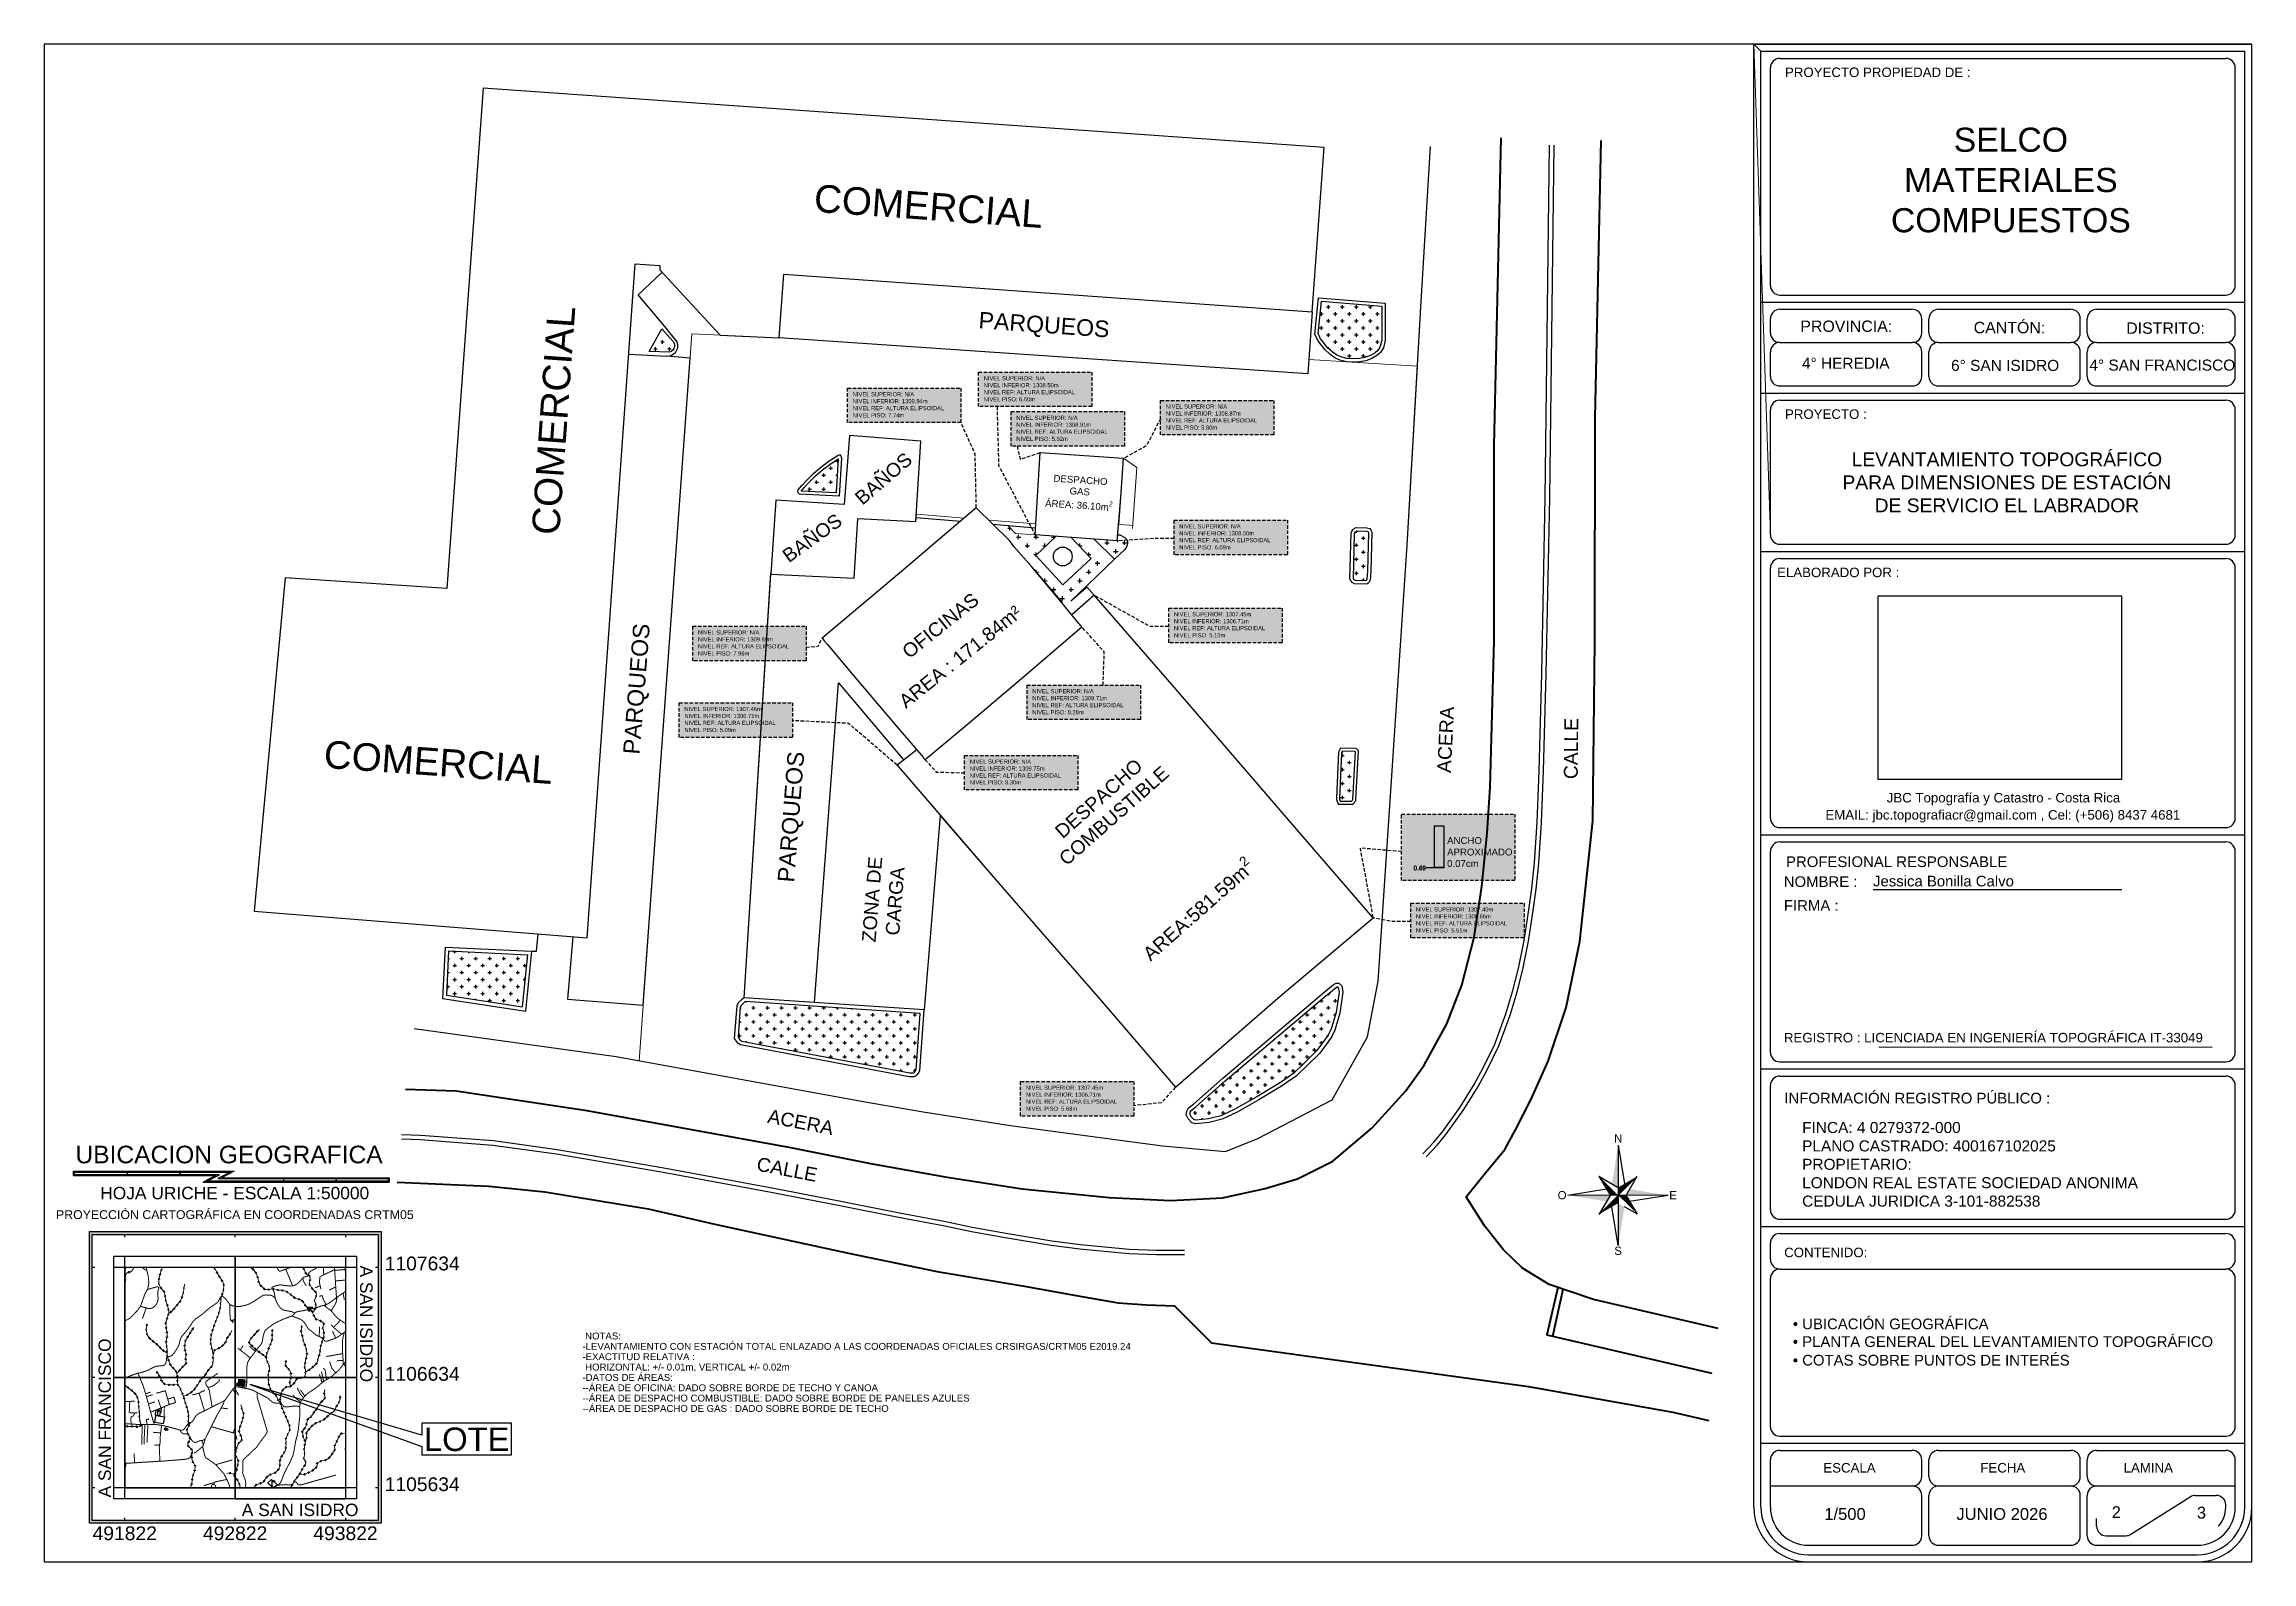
# Model space of a CAD drawing. Header units: millimetres. Extents: x 492832 to 493374, y 1106346 to 1106622.
# Drawn here: x 493214 to 493374, y 1106512.3 to 1106622.3 of the extents above; entities that cross this region are included whole.
import ezdxf
from ezdxf.enums import TextEntityAlignment as Align

# ---------------------------------------------------------------- set-up
doc = ezdxf.new("R2010")
doc.units = ezdxf.units.MM
doc.linetypes.add('DASHED2', pattern=[0.375, 0.25, -0.125])
for name, color, linetype, lineweight in [('H_SNIT_CAUCE', 140, 'Continuous', 50), ('OP_ESCUELAS', 14, 'Continuous', 30), ('OP_IGLESIAS', 214, 'Continuous', 30), ('OP_PLAZAS', 96, 'Continuous', 30), ('OP_PUENTES', 34, 'Continuous', 25), ('V_VIAS_OSM', 6, 'Continuous', 140)]:
    doc.layers.add(name, color=color, linetype=linetype, lineweight=lineweight)
for name, color, linetype in [('P_LOTE_SEL_RELL', 1, 'Continuous'), ('PLUMA-01', 1, 'Continuous'), ('PLUMA-03 TEXTO', 3, 'Continuous'), ('PLUMA-04', 4, 'Continuous'), ('PLUMA-05', 5, 'Continuous'), ('PLUMA-10', 6, 'Continuous'), ('V-BLDG-OTLN', 170, 'Continuous')]:
    doc.layers.add(name, color=color, linetype=linetype)
doc.styles.add('Arial', font='arial.ttf')
doc.styles.get("Standard").update_dxf_attribs({"font": 'simplex.shx'})
doc.styles.add('TIPO1', font='arial.ttf')
doc.dimstyles.get("Standard").update_dxf_attribs({"dimtxt": 0.18, "dimasz": 0.18, "dimexe": 0.18, "dimexo": 0.0625, "dimgap": 0.09, "dimtad": 0, "dimtih": 1, "dimtoh": 1, "dimdec": 4, "dimzin": 0, "dimdsep": 46, "dimtxsty": 'Standard', "dimcen": 0.09, "dimadec": 0, "dimazin": 0, "dimtfac": 1, "dimtdec": 4, "dimtofl": 0, "dimtmove": 0, "dimatfit": 3, "dimfxl": 1, "dimtolj": 1, "dimtzin": 0, "dimarcsym": 0})
picture_1 = doc.add_image_def('image1.jpg', size_in_pixel=(2091, 1576))
pattern_1 = [(0, (225.3489, 7.04336), (0.508, 0.508), [0.254, -0.762]), (90, (225.4759, 6.91636), (-0.508, 0.508), [0.254, -0.762])]

msp = doc.modelspace()

# ---------------------------------------------------------------- texts
at = {"layer": 'PLUMA-03 TEXTO', "color": 7, "style": 'TIPO1'}
for s, height, p in [('PROYECTO PROPIEDAD DE :', 0.6875, (493340.135, 1106619.917, 1119.5)), ('PROVINCIA:', 0.825, (493341.247, 1106601.443, 1119.5)), ('CANTÓN:', 0.825, (493353.811, 1106601.347, 1119.5)), ('DISTRITO:', 0.825, (493364.864, 1106601.31, 1119.5)), ('PROYECTO :', 0.6875, (493340.135, 1106595.141, 1119.5)), ('ELABORADO POR :', 0.6875, (493339.562, 1106583.669, 1119.5)), ('PROFESIONAL RESPONSABLE ', 0.77344, (493340.211, 1106562.659, 1119.5)), ('NOMBRE :', 0.7734, (493340.047, 1106561.212, 1119.5)), ('Jessica Bonilla Calvo ', 0.77344, (493346.517, 1106561.254, 1119.5)), ('FIRMA :', 0.7734, (493340.057, 1106559.485, 1119.5)), ('REGISTRO : LICENCIADA EN INGENIERÍA TOPOGRÁFICA IT-33049', 0.6875, (493340.057, 1106549.95, 1119.5)), ('INFORMACIÓN REGISTRO PÚBLICO :', 0.77344, (493340.09, 1106545.522, 1119.5)), ('1107634', 1, (493238.649, 1106533.427)), ('CONTENIDO:', 0.6875, (493340.075, 1106534.382, 1119.5)), ('• UBICACIÓN GEOGRÁFICA', 0.77344, (493340.702, 1106529.159, 1119.5)), ('• PLANTA GENERAL DEL LEVANTAMIENTO TOPOGRÁFICO', 0.77344, (493340.702, 1106527.875, 1119.5)), ('1106634', 1, (493238.649, 1106525.427)), ('• COTAS SOBRE PUNTOS DE INTERÉS', 0.77344, (493340.702, 1106526.53, 1119.5)), ('LOTE', 1.7, (493241.496, 1106520.335)), ('1105634', 1, (493238.649, 1106517.427)), ('ESCALA', 0.6875, (493342.914, 1106518.774, 1119.5)), ('FECHA', 0.6875, (493354.29, 1106518.774, 1119.5)), ('LAMINA', 0.6875, (493364.677, 1106518.774, 1119.5)), ('2', 0.859, (493363.811, 1106515.471, 1119.5)), ('3', 0.859, (493369.983, 1106515.435, 1119.5))]:
    msp.add_text(s, height=height, dxfattribs=at).set_placement(p)
for s, height, p in [('4° HEREDIA', 0.8, (493344.54, 1106598.773, 1119.5)), ('6° SAN ISIDRO', 0.8, (493356.089, 1106598.616, 1119.5)), ('4° SAN FRANCISCO', 0.8, (493367.48, 1106598.639, 1119.5)), ('JBC Topografía y Catastro - Costa Rica', 0.6875, (493355.969, 1106567.341, 1119.5)), ('EMAIL: jbc.topografiacr@gmail.com , Cel: (+506) 8437 4681', 0.6875, (493355.923, 1106566.098, 1119.5)), ('UBICACION GEOGRAFICA', 1.275, (493227.369, 1106541.187)), ('HOJA URICHE - ESCALA 1:50000', 0.9, (493227.781, 1106538.58)), ('PROYECCIÓN CARTOGRÁFICA EN COORDENADAS CRTM05', 0.64, (493227.79, 1106537.146)), ('A SAN ISIDRO', 0.9, (493232.521, 1106515.618, 29.834)), ('1/500', 0.8594, (493344.483, 1106515.34, 1119.5)), ('JUNIO 2026', 0.8594, (493355.859, 1106515.34, 1119.5)), ('491822', 1, (493219.809, 1106513.872)), ('492822', 1, (493227.809, 1106513.872)), ('493822', 1, (493235.809, 1106513.872))]:
    msp.add_text(s, height=height, dxfattribs=at).set_placement(p, align=Align.CENTER)
for s, rotation, p in [('A SAN ISIDRO', 270, (493236.871, 1106529.553, 29.834)), ('A SAN FRANCISCO', 90, (493218.81, 1106522.73, 29.834))]:
    msp.add_text(s, height=0.9, rotation=rotation, dxfattribs=at).set_placement(p, align=Align.CENTER)
at = {"layer": 'PLUMA-03 TEXTO', "color": 7, "style": 'Arial'}
for s, width, heights, insert, char_height, attachment_point in [('SELCO\\PMATERIALES COMPUESTOS', 31.12156, [11.735], (493356.504, 1106616.248, -32.744), 1.75, 2), ('LEVANTAMIENTO TOPOGRÁFICO\\PPARA DIMENSIONES DE ESTACIÓN \\PDE SERVICIO EL LABRADOR', 55.77825, [11.735], (493356.215, 1106592.707, -32.744), 1, 2), ('FINCA: 4 0279372-000\\PPLANO CASTRADO: 400167102025 ^JPROPIETARIO:^JLONDON REAL ESTATE SOCIEDAD ANONIMA\\PCEDULA JURIDICA 3-101-882538', 30.48127, [6.431], (493341.377, 1106544.181, -32.744), 0.8, 1)]:
    msp.add_mtext_dynamic_manual_height_columns(s, width=width, gutter_width=2, heights=heights, dxfattribs=dict(at, insert=insert, char_height=char_height, attachment_point=attachment_point))
at = {"layer": 'PLUMA-03 TEXTO', "color": 34, "style": 'TIPO1'}
for s, insert, char_height, width, attachment_point, rotation in [('COMERCIAL', (493269.851, 1106612.147), 2, 9.387, 1, 355.93396), ('COMERCIAL', (493249.295, 1106586.822), 2, 9.387, 1, 85.92399), ('PARQUEOS', (493281.743, 1106602.908), 1.2, 9.387, 1, 355.93396), ('BAÑOS', (493272.617, 1106589.6), 1, 9.387, 1, 40.77834), ('\\A1;DESPACHO\\PGAS\\PÁREA: 36.10m{\\H0.7x;\\S2^ ;}', (493289.097, 1106590.964), 0.5, 9.387, 2, 356.2444), ('BAÑOS', (493267.355, 1106585.484), 1, 9.387, 1, 35.83702), ('OFICINAS', (493276.037, 1106578.495), 1, 9.387, 1, 38.6634), ('AREA : 171.84m²', (493275.807, 1106574.893), 1, 11.1828, 1, 38.6634), ('PARQUEOS', (493255.921, 1106570.881), 1.2, 9.387, 1, 85.44591), ('ACERA', (493314.919, 1106569.513), 1, 9.387, 1, 87.14931), ('CALLE', (493324.105, 1106569.04), 1, 9.387, 1, 89.34207), ('COMERCIAL', (493234.328, 1106571.848), 2, 9.387, 1, 355.93396), ('PARQUEOS', (493267.115, 1106561.606), 1.2, 9.387, 1, 85.44591), ('\\A1;DESPACHO\\PCOMBUSTIBLE ', (493290.062, 1106568.008), 1, 11.1828, 2, 41.35531), ('ZONA DE CARGA', (493273.472, 1106560.354), 1, 9.387, 2, 85.44591), ('\\A1;AREA:581.59m{\\H0.7x;\\S2^ ;} ', (493293.269, 1106556.804), 1, 11.1828, 1, 41.35531), ('ACERA', (493266.527, 1106545.119), 1, 9.387, 1, 349.12732), ('CALLE', (493265.735, 1106541.654), 1, 9.387, 1, 349.12732)]:
    msp.add_mtext(s, dxfattribs=dict(at, insert=insert, char_height=char_height, width=width, attachment_point=attachment_point, rotation=rotation))
at = {"layer": 'PLUMA-03 TEXTO', "color": 142, "char_height": 0.3, "width": 9.387, "attachment_point": 1, "style": 'TIPO1'}
for s, insert in [('NIVEL SUPERIOR: N/A', (493272.572, 1106597.077)), ('NIVEL SUPERIOR: N/A', (493282.061, 1106598.236)), ('NIVEL INFERIOR: 1308.50m', (493282.062, 1106597.733)), ('NIVEL REF: ALTURA ELIPSOIDAL', (493282.062, 1106597.23)), ('NIVEL INFERIOR: 1309.94m', (493272.573, 1106596.574)), ('NIVEL REF: ALTURA ELIPSOIDAL', (493272.573, 1106596.07)), ('NIVEL PISO: 7.74m', (493272.573, 1106595.554)), ('NIVEL PISO: 6.60m', (493282.062, 1106596.713)), ('NIVEL SUPERIOR: N/A', (493284.426, 1106595.371)), ('NIVEL SUPERIOR: N/A', (493295.259, 1106596.186)), ('NIVEL INFERIOR: 1308.87m', (493295.26, 1106595.683)), ('NIVEL INFERIOR: 1308.91m', (493284.427, 1106594.868)), ('NIVEL REF: ALTURA ELIPSOIDAL', (493284.427, 1106594.365)), ('NIVEL PISO: 5.92m', (493284.427, 1106593.848)), ('NIVEL REF: ALTURA ELIPSOIDAL', (493295.26, 1106595.18)), ('NIVEL PISO: 5.80m', (493295.26, 1106594.663)), ('NIVEL SUPERIOR: N/A', (493296.233, 1106587.505)), ('NIVEL INFERIOR: 1308.50m', (493296.234, 1106587.002)), ('NIVEL REF: ALTURA ELIPSOIDAL', (493296.234, 1106586.499)), ('NIVEL PISO: 6.09m', (493296.234, 1106585.982)), ('NIVEL SUPERIOR: 1307.45m', (493295.846, 1106581.13)), ('NIVEL SUPERIOR: N/A', (493261.352, 1106579.814)), ('NIVEL INFERIOR: 1309.89m', (493261.353, 1106579.311)), ('NIVEL INFERIOR: 1306.71m', (493295.847, 1106580.627)), ('NIVEL REF: ALTURA ELIPSOIDAL', (493295.847, 1106580.124)), ('NIVEL PISO: 5.10m', (493295.847, 1106579.607)), ('NIVEL REF: ALTURA ELIPSOIDAL', (493261.353, 1106578.808)), ('NIVEL PISO: 7.96m', (493261.353, 1106578.292)), ('NIVEL SUPERIOR: N/A', (493285.583, 1106575.552)), ('NIVEL INFERIOR: 1309.71m', (493285.584, 1106575.049)), ('NIVEL REF: ALTURA ELIPSOIDAL', (493285.584, 1106574.546)), ('NIVEL SUPERIOR: 1307.46m', (493260.367, 1106574.265)), ('NIVEL INFERIOR: 1306.71m', (493260.369, 1106573.762)), ('NIVEL REF: ALTURA ELIPSOIDAL', (493260.369, 1106573.259)), ('NIVEL PISO: 8.28m', (493285.584, 1106574.03)), ('NIVEL PISO: 5.09m', (493260.369, 1106572.743)), ('NIVEL SUPERIOR: N/A', (493281.046, 1106570.453)), ('NIVEL INFERIOR: 1309.75m', (493281.047, 1106569.95)), ('NIVEL REF: ALTURA ELIPSOIDAL^JNIVEL PISO: 8.30m', (493281.047, 1106569.446)), ('NIVEL SUPERIOR: 1307.40m', (493313.385, 1106559.738)), ('NIVEL INFERIOR: 1306.66m', (493313.386, 1106559.236)), ('NIVEL REF: ALTURA ELIPSOIDAL', (493313.386, 1106558.732)), ('NIVEL PISO: 5.51m', (493313.386, 1106558.216)), ('NIVEL SUPERIOR: 1307.45m', (493285.115, 1106546.816)), ('NIVEL INFERIOR: 1306.71m', (493285.116, 1106546.313)), ('NIVEL REF: ALTURA ELIPSOIDAL', (493285.116, 1106545.81)), ('NIVEL PISO: 5.68m', (493285.116, 1106545.293))]:
    msp.add_mtext(s, dxfattribs=dict(at, insert=insert))
at = {"layer": 'PLUMA-03 TEXTO', "color": 34, "insert": (493315.647, 1106564.83), "char_height": 0.5, "width": 9.387, "attachment_point": 1, "style": 'TIPO1'}
msp.add_mtext('ANCHO\\PAPROXIMADO\\P0.07cm', dxfattribs=at)
at = {"layer": 'V-BLDG-OTLN', "color": 34, "insert": (493252.979, 1106528.919), "char_height": 0.5, "width": 43.5503, "attachment_point": 1, "line_spacing_factor": 0.9, "style": 'TIPO1'}
msp.add_mtext(' NOTAS:\\P-LEVANTAMIENTO CON ESTACIÓN TOTAL ENLAZADO A LAS COORDENADAS OFICIALES CRSIRGAS/CRTM05 E2019.24\\P\\pxt43;-EXACTITUD RELATIVA : ^J HORIZONTAL: +/- 0.01m, VERTICAL +/- 0.02m\\P\\ptz;-DATOS DE ÁREAS:\\P--ÁREA DE OFICINA: DADO SOBRE BORDE DE TECHO Y CANOA\\P--ÁREA DE DESPACHO COMBUSTIBLE: DADO SOBRE BORDE DE PANELES AZULES^J--ÁREA DE DESPACHO DE GAS : DADO SOBRE BORDE DE TECHO', dxfattribs=at)

# ---------------------------------------------------------------- blocks, each defined once
blk = doc.blocks.new('NORTE CAMION 2017')
at = {"layer": 'PLUMA-01'}
for p, q in [((2969.54, -1266.5), (2969.54, -1293.91)), ((2969.54, -1266.5), (2971.25, -1277.05)), ((2964.3, -1274.99), (2969.54, -1278.06)), ((2964.3, -1274.99), (2967.4, -1280.2)), ((2974.66, -1275.03), (2964.35, -1285.45)), ((2974.66, -1275.03), (2971.69, -1280.18)), ((2955.81, -1280.17), (2966.36, -1278.46)), ((2983.17, -1280.2), (2955.81, -1280.17)), ((2964.35, -1285.45), (2967.4, -1280.2)), ((2974.8, -1285.38), (2971.68, -1280.18)), ((2983.19, -1280.21), (2972.64, -1281.92)), ((2969.54, -1293.91), (2967.83, -1283.36)), ((2974.84, -1285.34), (2971.25, -1283.35))]:
    blk.add_line(p, q, dxfattribs=at)
for points in [[(2969.54, -1266.5), (2967.83, -1277.06), (2969.54, -1278.06)], [(2964.3, -1274.99), (2967.39, -1280.19), (2969.54, -1280.2)], [(2974.66, -1275.03), (2969.54, -1278.06), (2969.54, -1280.2)], [(2955.81, -1280.17), (2966.37, -1281.88), (2967.37, -1280.17)], [(2964.45, -1285.31), (2969.58, -1282.3), (2969.59, -1280.16)], [(2974.84, -1285.34), (2971.69, -1280.18), (2969.54, -1280.2)], [(2969.54, -1293.91), (2971.25, -1283.35), (2969.54, -1282.35)], [(2983.19, -1280.21), (2972.63, -1278.5), (2971.63, -1280.21)]]:
    blk.add_solid(points, dxfattribs=at)
at = {"layer": 'PLUMA-03 TEXTO', "style": 'TIPO1'}
for s, p in [('N', (2969.55, -1265.79)), ('O', (2954.23, -1281.28)), ('E', (2984.51, -1281.28)), ('S', (2969.51, -1296.45))]:
    blk.add_text(s, height=2.25, dxfattribs=at).set_placement(p, align=Align.CENTER)
blk = doc.blocks.new('*D152')
at = {"color": 0, "lineweight": -2, "transparency": 16777216}
for p, q in [((493314.73, 1106562.59), (493314.12, 1106562.59)), ((493314.73, 1106562.63), (493314.73, 1106562.59)), ((493315.42, 1106562.59), (493314.73, 1106562.59)), ((493315.42, 1106562.63), (493315.42, 1106562.59))]:
    blk.add_line(p, q, dxfattribs=at)
at = {"color": 0, "transparency": 16777216}
for points in [[(493314.73, 1106562.59), (493314.73, 1106562.59), (493314.73, 1106562.59)], [(493315.42, 1106562.59), (493315.42, 1106562.59), (493315.42, 1106562.59)]]:
    blk.add_solid(points, dxfattribs=at)
at = {"layer": 'Defpoints', "color": 0, "transparency": 16777216}
for p in [(493314.73, 1106562.63), (493315.42, 1106562.63), (493315.42, 1106562.59)]:
    blk.add_point(p, dxfattribs=at)
at = {"color": 0, "transparency": 16777216, "insert": (493313.67, 1106562.59), "char_height": 0.3, "attachment_point": 5}
blk.add_mtext('\\A1;0.69', dxfattribs=at)

# ---------------------------------------------------------------- dimensions: what is measured, and where the dimension line sits
at = {"color": 5}
dim = msp.add_linear_dim(base=(493315.416, 1106562.585), p1=(493314.726, 1106562.631), p2=(493315.416, 1106562.631), dimstyle='Standard', override={"dimscale": 0.001, "dimtxt": 300, "dimdec": 2}, dxfattribs=at)
dim.commit()
dim.dimension.update_dxf_attribs({"geometry": '*D152', "text_midpoint": (493313.673, 1106562.585), "dimtype": 160})

# ---------------------------------------------------------------- hatches: boundary and pattern name
at = {"ltscale": 0.08}
h = msp.add_hatch(dxfattribs=at)
h.set_pattern_fill('CROSS', color=94, scale=0.08)
h.set_pattern_definition(pattern_1)
h.paths.add_polyline_path([(493307.324, 1106599.993), (493307.624, 1106599.777), (493307.946, 1106599.634), (493308.388, 1106599.523), (493308.84, 1106599.495), (493309.289, 1106599.523), (493309.684, 1106599.592), (493310.083, 1106599.739), (493310.423, 1106599.924), (493310.625, 1106600.101), (493310.802, 1106600.378), (493310.915, 1106600.856), (493310.915, 1106603.311), (493306.546, 1106603.661), (493306.308, 1106601.317), (493306.479, 1106600.946), (493306.702, 1106600.645), (493306.962, 1106600.326)])
h = msp.add_hatch(dxfattribs=at)
h.set_pattern_fill('CROSS', color=94, scale=0.08)
h.set_pattern_definition(pattern_1)
h.paths.add_polyline_path([(493259.645, 1106600.57), (493259.561, 1106600.752), (493258.741, 1106601.67), (493257.817, 1106600.026), (493259.282, 1106599.972), (493259.417, 1106600.02), (493259.527, 1106600.133), (493259.601, 1106600.238), (493259.645, 1106600.355)])
at = {"true_color": 0xfffffe}
h = msp.add_hatch(color=7, dxfattribs=at)
h.dxf.hatch_style = 1
h.paths.add_polyline_path([(493289.897, 1106598.532), (493281.686, 1106598.532), (493281.686, 1106596.027), (493289.897, 1106596.027)])
h = msp.add_hatch(color=7, dxfattribs=at)
h.dxf.hatch_style = 1
h.paths.add_polyline_path([(493280.408, 1106597.373), (493272.197, 1106597.373), (493272.197, 1106594.868), (493280.408, 1106594.868)])
h = msp.add_hatch(color=7, dxfattribs=at)
h.dxf.hatch_style = 1
h.paths.add_polyline_path([(493292.263, 1106595.667), (493284.051, 1106595.667), (493284.051, 1106593.162), (493292.263, 1106593.162)])
h = msp.add_hatch(color=7, dxfattribs=at)
h.dxf.hatch_style = 1
h.paths.add_polyline_path([(493303.095, 1106596.482), (493294.884, 1106596.482), (493294.884, 1106593.978), (493303.095, 1106593.978)])
at = {"ltscale": 0.08}
h = msp.add_hatch(dxfattribs=at)
h.set_pattern_fill('CROSS', color=94, scale=0.08)
h.set_pattern_definition(pattern_1)
h.paths.add_polyline_path([(493271.38, 1106589.778), (493271.517, 1106592.24), (493271.418, 1106592.176), (493271.003, 1106591.908), (493270.376, 1106591.444), (493269.88, 1106591.021), (493269.449, 1106590.586), (493269.07, 1106590.185), (493268.824, 1106589.903), (493268.824, 1106589.902)])
h = msp.add_hatch()
h.set_pattern_fill('CROSS', color=94, scale=0.1)
h.set_pattern_definition([(0, (493287.6089, 1106584.6709), (0.635, 0.635), [0.3175, -0.9525]), (90, (493287.7677, 1106584.51215), (-0.635, 0.635), [0.3175, -0.9525])])
h.paths.add_polyline_path([(493287.285, 1106586.627), (493285.792, 1106586.732), (493284.361, 1106586.833), (493283.816, 1106587.423), (493282.725, 1106587.517), (493283.927, 1106586.328), (493284.252, 1106585.903), (493285.518, 1106584.439), (493287.778, 1106581.825), (493291.181, 1106584.784), (493289.625, 1106586.461), (493288.413, 1106586.547), (493289.854, 1106585.024), (493287.79, 1106583.122), (493285.844, 1106585.228)])
at = {"true_color": 0xfffffe}
h = msp.add_hatch(color=7, dxfattribs=at)
h.dxf.hatch_style = 1
h.paths.add_polyline_path([(493304.069, 1106587.801), (493295.858, 1106587.801), (493295.858, 1106585.296), (493304.069, 1106585.296)])
h = msp.add_hatch()
h.set_pattern_fill('CROSS', color=94, scale=0.1)
h.set_pattern_definition([(0, (493299.1003, 1106467.42204), (0.635, 0.635), [0.3175, -0.9525]), (90, (493299.25905, 1106467.2633), (-0.635, 0.635), [0.3175, -0.9525])])
h.paths.add_polyline_path([(493292.493, 1106586.083), (493292.493, 1106586.284), (493292.429, 1106586.397), (493292.287, 1106586.545), (493291.937, 1106586.728), (493291.782, 1106586.74), (493291.746, 1106586.311), (493290.06, 1106586.431), (493291.549, 1106584.976), (493292.279, 1106585.679), (493292.407, 1106585.863)])
at = {"ltscale": 0.08}
h = msp.add_hatch(dxfattribs=at)
h.set_pattern_fill('CROSS', color=94, scale=0.08)
h.set_pattern_definition(pattern_1)
h.paths.add_polyline_path([(493309.943, 1106586.877), (493309.914, 1106586.951), (493309.894, 1106586.976), (493309.807, 1106586.999), (493309.11, 1106587.016), (493309.076, 1106587.001), (493309.012, 1106586.948), (493308.962, 1106586.887), (493308.932, 1106586.811), (493308.853, 1106583.597), (493308.893, 1106583.509), (493308.934, 1106583.459), (493309, 1106583.421), (493309.752, 1106583.406), (493309.771, 1106583.414), (493309.8, 1106583.44), (493309.83, 1106583.516), (493309.879, 1106584.12)])
at = {"true_color": 0xfffffe}
h = msp.add_hatch(color=7, dxfattribs=at)
h.dxf.hatch_style = 1
h.paths.add_polyline_path([(493303.683, 1106581.426), (493295.471, 1106581.426), (493295.471, 1106578.921), (493303.683, 1106578.921)])
h = msp.add_hatch(color=7, dxfattribs=at)
h.dxf.hatch_style = 1
h.paths.add_polyline_path([(493269.189, 1106580.11), (493260.977, 1106580.11), (493260.977, 1106577.606), (493269.189, 1106577.606)])
h = msp.add_hatch(color=7, dxfattribs=at)
h.dxf.hatch_style = 1
h.paths.add_polyline_path([(493268.204, 1106574.561), (493259.992, 1106574.561), (493259.992, 1106572.057), (493268.204, 1106572.057)])
h = msp.add_hatch(color=7, dxfattribs=at)
h.dxf.hatch_style = 1
h.paths.add_polyline_path([(493293.419, 1106575.848), (493285.208, 1106575.848), (493285.208, 1106573.344), (493293.419, 1106573.344)])
h = msp.add_hatch(color=7, dxfattribs=at)
h.dxf.hatch_style = 1
h.paths.add_polyline_path([(493288.883, 1106570.749), (493280.671, 1106570.749), (493280.671, 1106568.244), (493288.883, 1106568.244)])
at = {"ltscale": 0.08}
h = msp.add_hatch(dxfattribs=at)
h.set_pattern_fill('CROSS', color=94, scale=0.08)
h.set_pattern_definition(pattern_1)
h.paths.add_polyline_path([(493309.011, 1106571.001), (493308.971, 1106571.041), (493308.057, 1106571.063), (493307.994, 1106570.932), (493307.841, 1106567.579), (493307.897, 1106567.435), (493308.722, 1106567.435), (493308.816, 1106567.538)])
at = {"true_color": 0xfffffe}
h = msp.add_hatch(color=7, dxfattribs=at)
h.dxf.hatch_style = 1
h.paths.add_polyline_path([(493320.578, 1106566.48), (493312.367, 1106566.48), (493312.367, 1106561.682), (493320.578, 1106561.682)])
h = msp.add_hatch(color=7, dxfattribs=at)
h.dxf.hatch_style = 1
h.paths.add_polyline_path([(493321.222, 1106560.035), (493313.01, 1106560.035), (493313.01, 1106557.53), (493321.222, 1106557.53)])
at = {"ltscale": 0.08}
h = msp.add_hatch(dxfattribs=at)
h.set_pattern_fill('CROSS', color=94, scale=0.08)
h.set_pattern_definition([(0, (493250.7081, 1106442.74145), (0.508, 0.508), [0.254, -0.762]), (90, (493250.8351, 1106442.61445), (-0.508, 0.508), [0.254, -0.762])])
h.paths.add_polyline_path([(493248.631, 1106552.532), (493249.018, 1106556.306), (493243.278, 1106556.577), (493243.129, 1106553.368)])
h = msp.add_hatch(dxfattribs=at)
h.set_pattern_fill('CROSS', color=94, scale=0.08)
h.set_pattern_definition(pattern_1)
h.paths.add_polyline_path([(493299.565, 1106547.154), (493297.43, 1106545.274), (493297.107, 1106545.023), (493297.035, 1106544.887), (493297.014, 1106544.737), (493297.106, 1106544.562), (493297.287, 1106544.362), (493297.432, 1106544.318), (493298.353, 1106544.418), (493299.26, 1106544.635), (493300.259, 1106545.115), (493301.869, 1106546.006), (493303.492, 1106547.004), (493303.877, 1106547.27), (493304.542, 1106547.713), (493305.314, 1106548.459), (493306.21, 1106549.354), (493307.038, 1106550.468), (493307.247, 1106550.935), (493307.611, 1106552.118), (493307.817, 1106553.596), (493307.759, 1106553.922), (493307.701, 1106553.977), (493307.677, 1106553.977), (493307.571, 1106553.916), (493306.893, 1106553.356)])
h = msp.add_hatch(dxfattribs=at)
h.set_pattern_fill('CROSS', color=94, scale=0.08)
h.set_pattern_definition(pattern_1)
h.paths.add_polyline_path([(493276.697, 1106547.742), (493276.976, 1106547.742), (493277.045, 1106547.779), (493277.105, 1106547.858), (493277.161, 1106547.963), (493277.455, 1106552.051), (493264.778, 1106552.902), (493264.681, 1106552.823), (493264.505, 1106552.656), (493264.422, 1106552.535), (493264.262, 1106550.32), (493264.392, 1106550.142), (493264.545, 1106550.04)])
at = {"true_color": 0xfffffe}
h = msp.add_hatch(color=7, dxfattribs=at)
h.dxf.hatch_style = 1
h.paths.add_polyline_path([(493292.952, 1106547.112), (493284.74, 1106547.112), (493284.74, 1106544.607), (493292.952, 1106544.607)])
at = {"layer": 'P_LOTE_SEL_RELL'}
msp.add_hatch(color=7, dxfattribs=at).paths.add_polyline_path([(493228.554, 1106525.529), (493228.527, 1106525.153), (493228.52, 1106525.042), (493228.518, 1106525.027), (493228.512, 1106525.014), (493228.501, 1106525.001), (493228.483, 1106524.988), (493228.453, 1106524.971), (493228.442, 1106524.967), (493228.432, 1106524.968), (493228.269, 1106524.994), (493228.17, 1106525.014), (493227.987, 1106525.041), (493227.881, 1106525.053), (493227.883, 1106525.091), (493227.897, 1106525.283), (493228.002, 1106525.275), (493228.022, 1106525.567)])
at = {"layer": 'PLUMA-01'}
h = msp.add_hatch(color=7, dxfattribs=at)
h.dxf.hatch_style = 1
h.paths.add_polyline_path([(493217.251, 1106536.233), (493238.384, 1106536.233), (493238.384, 1106515.1), (493217.251, 1106515.1)])
h.paths.add_polyline_path([(493217.451, 1106536.033), (493238.184, 1106536.033), (493238.184, 1106515.3), (493217.451, 1106515.3)], flags=16)

# ---------------------------------------------------------------- linework, layer by layer
at = {"color": 7, "lineweight": 0}
for p, q in [((493338.391, 1106621.785), (493337.876, 1106622.3)), ((493337.876, 1106622.3), (493339.079, 1106586.739)), ((493338.391, 1106619.919), (493338.391, 1106621.785)), ((493292.01, 1106589.433), (493292.202, 1106592.298)), ((493292.202, 1106592.298), (493293.16, 1106591.627)), ((493291.845, 1106587.489), (493292.01, 1106589.433)), ((493285.813, 1106587.059), (493285.825, 1106587.251)), ((493284.361, 1106586.833), (493285.789, 1106586.732)), ((493285.789, 1106586.732), (493285.813, 1106587.059)), ((493285.518, 1106584.439), (493287.743, 1106581.795)), ((493287.778, 1106581.825), (493285.518, 1106584.439)), ((493295.859, 1106575.696), (493289.56, 1106582.949)), ((493278.917, 1106566.404), (493282.937, 1106561.728)), ((493310.283, 1106558.968), (493310.272, 1106559.003))]:
    msp.add_line(p, q, dxfattribs=at)
at = {"lineweight": 0}
for p, q in [((493260.907, 1106601.301), (493257.089, 1106548.625)), ((493267.234, 1106601.024), (493260.907, 1106601.301)), ((493305.543, 1106598.408), (493267.234, 1106601.024)), ((493305.618, 1106599.451), (493305.543, 1106598.408)), ((493313.502, 1106598.971), (493305.618, 1106599.451)), ((493312.743, 1106585.987), (493313.502, 1106598.971)), ((493293.16, 1106591.627), (493292.835, 1106587.197)), ((493277.186, 1106588.23), (493277.155, 1106587.707)), ((493280.641, 1106587.948), (493277.186, 1106588.23)), ((493285.841, 1106587.523), (493282.437, 1106587.801)), ((493283.816, 1106587.423), (493284.361, 1106586.833)), ((493285.825, 1106587.251), (493283.816, 1106587.423)), ((493292.663, 1106587.434), (493291.845, 1106587.489)), ((493292.835, 1106587.413), (493292.663, 1106587.434)), ((493292.835, 1106587.197), (493292.835, 1106587.413)), ((493291.549, 1106584.976), (493290.06, 1106586.431)), ((493310.649, 1106554.387), (493312.743, 1106585.987)), ((493288.381, 1106581.927), (493291.549, 1106584.976)), ((493266.625, 1106583.887), (493264.691, 1106553.176)), ((493272.669, 1106583.587), (493266.625, 1106583.887)), ((493289.56, 1106582.949), (493288.381, 1106581.927)), ((493287.743, 1106581.795), (493287.778, 1106581.825)), ((493269.788, 1106552.834), (493271.528, 1106576.01)), ((493271.528, 1106576.01), (493276.264, 1106570.417)), ((493309.888, 1106550.354), (493310.649, 1106554.387)), ((493264.691, 1106553.176), (493269.788, 1106552.834)), ((493307.326, 1106545.782), (493309.888, 1106550.354)), ((493257.089, 1106548.625), (493273.469, 1106545.635)), ((493273.469, 1106545.635), (493277.679, 1106544.917)), ((493301.936, 1106542.986), (493307.326, 1106545.782)), ((493277.679, 1106544.917), (493284.009, 1106543.929)), ((493284.009, 1106543.929), (493295.032, 1106542.451)), ((493295.032, 1106542.451), (493299.579, 1106542.037)), ((493299.579, 1106542.037), (493301.936, 1106542.986))]:
    msp.add_line(p, q, dxfattribs=at)
at = {"color": 7}
msp.add_line((493219.818, 1106517.667), (493235.818, 1106517.667), dxfattribs=at)
at = {"flags": 128}
for points in [[(493229.187, 1106559.449), (493253.331, 1106557.52), (493256.812, 1106606.368), (493258.594, 1106606.267), (493258.594, 1106605.945), (493262.972, 1106601.21), (493267.234, 1106601.024), (493267.573, 1106605.633), (493305.868, 1106602.911), (493306.728, 1106614.817), (493245.794, 1106619.1), (493243.155, 1106582.84), (493231.433, 1106583.612), (493229.187, 1106559.449)], [(493240.791, 1106550.949), (493255.415, 1106548.93), (493273.469, 1106545.635), (493277.679, 1106544.917), (493284.009, 1106543.929), (493295.032, 1106542.451), (493299.579, 1106542.037), (493301.936, 1106542.986), (493307.326, 1106545.782), (493309.888, 1106550.354), (493310.649, 1106554.387), (493312.743, 1106585.987), (493313.753, 1106603.247), (493314.453, 1106614.874)], [(493256.346, 1106599.834), (493259.099, 1106599.68), (493259.422, 1106599.73), (493259.574, 1106599.851), (493259.716, 1106599.961), (493259.793, 1106600.094), (493259.895, 1106600.279), (493259.895, 1106600.507), (493259.836, 1106600.72), (493258.959, 1106601.828), (493257.031, 1106604.126), (493258.749, 1106605.778)], [(493306.332, 1106603.918), (493311.154, 1106603.532), (493311.154, 1106600.828), (493311.026, 1106600.283), (493310.808, 1106599.944), (493310.561, 1106599.726), (493310.182, 1106599.52), (493309.746, 1106599.359), (493309.317, 1106599.285), (493308.84, 1106599.255), (493308.351, 1106599.285), (493307.868, 1106599.407), (493307.504, 1106599.568), (493307.172, 1106599.807), (493306.788, 1106600.161), (493306.513, 1106600.498), (493306.272, 1106600.823), (493306.063, 1106601.276), (493306.332, 1106603.918)], [(493257.817, 1106600.026), (493258.741, 1106601.67), (493259.561, 1106600.752), (493259.645, 1106600.57), (493259.645, 1106600.355), (493259.601, 1106600.238), (493259.527, 1106600.133), (493259.417, 1106600.02), (493259.282, 1106599.972), (493257.817, 1106600.026)], [(493305.868, 1106602.911), (493305.543, 1106598.408), (493267.234, 1106601.024)], [(493252.281, 1106557.604), (493251.903, 1106553.083), (493257.38, 1106552.641), (493260.779, 1106599.54), (493259.099, 1106599.68)], [(493266.625, 1106583.887), (493272.669, 1106583.587), (493272.931, 1106587.923), (493277.155, 1106587.707), (493277.499, 1106593.529), (493272.338, 1106593.932), (493271.949, 1106588.936), (493267.002, 1106589.253), (493266.625, 1106583.887)], [(493268.611, 1106590.007), (493268.901, 1106590.339), (493269.284, 1106590.746), (493269.723, 1106591.189), (493270.233, 1106591.624), (493270.873, 1106592.097), (493271.294, 1106592.369), (493271.475, 1106592.486), (493271.595, 1106592.533), (493271.668, 1106592.533), (493271.715, 1106592.46), (493271.751, 1106592.303), (493271.596, 1106589.537), (493268.706, 1106589.678), (493268.608, 1106589.779), (493268.587, 1106589.887), (493268.611, 1106590.007)], [(493277.172, 1106587.992), (493280.37, 1106587.718)], [(493282.725, 1106587.517), (493285.825, 1106587.251)], [(493309.061, 1106587.26), (493309.841, 1106587.24), (493310.036, 1106587.19), (493310.126, 1106587.072), (493310.187, 1106586.921), (493310.121, 1106584.107), (493310.069, 1106583.459), (493310.004, 1106583.299), (493309.904, 1106583.207), (493309.799, 1106583.163), (493308.934, 1106583.181), (493308.775, 1106583.271), (493308.686, 1106583.379), (493308.609, 1106583.546), (493308.691, 1106586.86), (493308.75, 1106587.01), (493308.839, 1106587.119), (493308.947, 1106587.208), (493309.061, 1106587.26)], [(493287.285, 1106586.627), (493285.844, 1106585.228)], [(493285.844, 1106585.228), (493287.79, 1106583.122), (493289.854, 1106585.024), (493288.413, 1106586.547)], [(493291.783, 1106586.74), (493291.937, 1106586.728), (493292.287, 1106586.545), (493292.429, 1106586.397), (493292.493, 1106586.284), (493292.493, 1106586.083), (493292.407, 1106585.863), (493292.279, 1106585.679), (493291.549, 1106584.976), (493290.06, 1106586.431)], [(493264.691, 1106553.176), (493266.631, 1106583.976)], [(493269.788, 1106552.834), (493271.528, 1106576.01), (493276.264, 1106570.417)], [(493278.917, 1106566.404), (493277.741, 1106552.3)], [(493243.023, 1106556.858), (493242.85, 1106553.139), (493248.869, 1106552.224), (493249.314, 1106556.561), (493249.66, 1106556.561), (493249.767, 1106557.804)], [(493243.023, 1106556.858), (493249.314, 1106556.561)], [(493243.291, 1106556.845), (493243.291, 1106556.845)], [(493249.5, 1106557.826), (493249.5, 1106557.827)], [(493243.01, 1106556.589), (493243.01, 1106556.589)], [(493243.278, 1106556.577), (493243.129, 1106553.368), (493248.631, 1106552.532), (493249.018, 1106556.306)], [(493243.278, 1106556.577), (493249.018, 1106556.306)], [(493249.287, 1106556.294), (493249.302, 1106556.293)], [(493264.442, 1106549.787), (493276.672, 1106547.474), (493277.043, 1106547.474), (493277.224, 1106547.571), (493277.331, 1106547.714), (493277.424, 1106547.886), (493277.741, 1106552.3), (493264.691, 1106553.176), (493264.504, 1106553.024), (493264.301, 1106552.83), (493264.16, 1106552.628), (493263.988, 1106550.241), (493264.204, 1106549.946), (493264.442, 1106549.787)]]:
    msp.add_lwpolyline(points, dxfattribs=at)
at = {"color": 252, "lineweight": 40, "flags": 128}
for points in [[(493240.165, 1106546.569), (493243.829, 1106546.427), (493253.143, 1106545.04), (493267.941, 1106542.366), (493273.853, 1106541.177), (493279.27, 1106540.199), (493284.849, 1106539.332), (493291.151, 1106538.712), (493295.635, 1106538.485), (493299.375, 1106538.691), (493302.453, 1106539.352), (493304.814, 1106540.054), (493307.376, 1106541.335), (493310.186, 1106543.731), (493312.626, 1106546.418), (493313.99, 1106548.298), (493315.625, 1106551.298), (493316.72, 1106554.087), (493317.609, 1106557.584), (493318.167, 1106561.26), (493318.539, 1106565.106), (493318.767, 1106568.459), (493319.056, 1106579.054), (493319.056, 1106593.21), (493319.574, 1106615.511)], [(493335.291, 1106529.217), (493326.263, 1106531.321), (493323.038, 1106532.407), (493321.119, 1106533.576), (493319.698, 1106534.93), (493318.357, 1106536.656), (493317.028, 1106538.767), (493318.317, 1106540.347), (493319.821, 1106542.185), (493320.606, 1106543.608), (493321.737, 1106545.842), (493322.966, 1106548.601), (493324.264, 1106552.473), (493325.265, 1106557.268), (493326.201, 1106566.012), (493326.35, 1106579), (493326.383, 1106595.221), (493326.824, 1106615.313)], [(493239.557, 1106539.828), (493246.198, 1106539.537), (493250.252, 1106539.128), (493257.753, 1106537.898), (493262.581, 1106536.774), (493272.259, 1106534.684), (493278.698, 1106533.35), (493284.87, 1106532.311), (493288.767, 1106531.612), (493291.802, 1106531.065), (493293.856, 1106530.919), (493295.883, 1106530.866), (493298.565, 1106528.164), (493321.538, 1106525.013), (493331.999, 1106523.145), (493334.612, 1106522.534)], [(493323.67, 1106532.194), (493322.875, 1106528.754), (493334.829, 1106525.981)], [(493323.307, 1106528.654), (493324.05, 1106532.066)]]:
    msp.add_lwpolyline(points, dxfattribs=at)
at = {"color": 41, "lineweight": 30, "flags": 128}
for points in [[(493313.888, 1106541.865), (493314.681, 1106542.725), (493315.312, 1106543.463), (493316.603, 1106545.265), (493317.611, 1106546.903), (493318.255, 1106548.098), (493319.102, 1106549.817), (493319.909, 1106552.025), (493320.42, 1106553.703), (493320.823, 1106555.315), (493321.226, 1106557.342), (493321.576, 1106559.55), (493321.778, 1106561.094), (493321.979, 1106562.96), (493322.168, 1106565.906), (493322.315, 1106569.639), (493322.504, 1106576.682), (493322.759, 1106589.446), (493323.076, 1106614.983)], [(493314.125, 1106541.647), (493314.922, 1106542.511), (493315.566, 1106543.265), (493316.871, 1106545.087), (493317.889, 1106546.742), (493318.541, 1106547.951), (493319.398, 1106549.69), (493320.214, 1106551.922), (493320.73, 1106553.617), (493321.137, 1106555.244), (493321.542, 1106557.286), (493321.894, 1106559.504), (493322.097, 1106561.056), (493322.3, 1106562.933), (493322.489, 1106565.889), (493322.637, 1106569.628), (493322.825, 1106576.675), (493323.08, 1106589.441), (493323.398, 1106614.979)], [(493239.858, 1106542.958), (493241.219, 1106542.912), (493246.495, 1106542.511), (493251.096, 1106541.87), (493258.822, 1106540.532), (493266.783, 1106539.071), (493271.646, 1106538.121), (493275.887, 1106537.288), (493279.128, 1106536.672), (493281.166, 1106536.244), (493283.76, 1106535.773), (493286.957, 1106535.25), (493289.032, 1106534.98), (493292.577, 1106534.643), (493294.575, 1106534.576), (493296.604, 1106534.576)], [(493239.871, 1106543.28), (493241.236, 1106543.233), (493246.53, 1106542.831), (493251.146, 1106542.188), (493258.878, 1106540.848), (493266.843, 1106539.387), (493271.708, 1106538.436), (493275.948, 1106537.604), (493279.191, 1106536.988), (493281.228, 1106536.559), (493283.815, 1106536.09), (493287.004, 1106535.568), (493289.068, 1106535.3), (493292.597, 1106534.965), (493294.581, 1106534.898), (493296.604, 1106534.898)]]:
    msp.add_lwpolyline(points, dxfattribs=at)
at = {"flags": 128}
for points in [[(493306.546, 1106603.661), (493310.915, 1106603.311), (493310.915, 1106600.856), (493310.802, 1106600.378), (493310.625, 1106600.101), (493310.423, 1106599.924), (493310.083, 1106599.739), (493309.684, 1106599.592), (493309.289, 1106599.523), (493308.84, 1106599.495), (493308.388, 1106599.523), (493307.946, 1106599.634), (493307.624, 1106599.777), (493307.324, 1106599.993), (493306.962, 1106600.326), (493306.702, 1106600.645), (493306.479, 1106600.946), (493306.308, 1106601.317)], [(493268.824, 1106589.903), (493269.07, 1106590.185), (493269.449, 1106590.586), (493269.88, 1106591.021), (493270.376, 1106591.444), (493271.003, 1106591.908), (493271.418, 1106592.176), (493271.517, 1106592.24), (493271.38, 1106589.778), (493268.824, 1106589.902)], [(493309.11, 1106587.016), (493309.807, 1106586.999), (493309.894, 1106586.976), (493309.914, 1106586.951), (493309.943, 1106586.877), (493309.879, 1106584.12), (493309.83, 1106583.516), (493309.8, 1106583.44), (493309.771, 1106583.414), (493309.752, 1106583.406), (493309, 1106583.421), (493308.934, 1106583.459), (493308.893, 1106583.509), (493308.853, 1106583.597), (493308.932, 1106586.811), (493308.962, 1106586.887), (493309.012, 1106586.948), (493309.076, 1106587.001)], [(493264.545, 1106550.04), (493276.697, 1106547.742), (493276.976, 1106547.742), (493277.045, 1106547.779), (493277.105, 1106547.858), (493277.161, 1106547.963), (493277.455, 1106552.051), (493264.778, 1106552.902), (493264.681, 1106552.823), (493264.505, 1106552.656), (493264.422, 1106552.535), (493264.262, 1106550.32), (493264.392, 1106550.142)]]:
    msp.add_lwpolyline(points, close=True, dxfattribs=at)
at = {"color": 253, "linetype": 'DASHED2'}
for points in [[(493281.686, 1106598.532), (493289.897, 1106598.532), (493289.897, 1106596.027), (493281.686, 1106596.027)], [(493272.197, 1106597.373), (493280.408, 1106597.373), (493280.408, 1106594.868), (493272.197, 1106594.868)], [(493284.051, 1106595.667), (493292.263, 1106595.667), (493292.263, 1106593.162), (493284.051, 1106593.162)], [(493294.884, 1106596.482), (493303.095, 1106596.482), (493303.095, 1106593.978), (493294.884, 1106593.978)], [(493295.858, 1106587.801), (493304.069, 1106587.801), (493304.069, 1106585.296), (493295.858, 1106585.296)], [(493295.471, 1106581.426), (493303.683, 1106581.426), (493303.683, 1106578.921), (493295.471, 1106578.921)], [(493260.977, 1106580.11), (493269.189, 1106580.11), (493269.189, 1106577.606), (493260.977, 1106577.606)], [(493259.992, 1106574.561), (493268.204, 1106574.561), (493268.204, 1106572.057), (493259.992, 1106572.057)], [(493285.208, 1106575.848), (493293.419, 1106575.848), (493293.419, 1106573.344), (493285.208, 1106573.344)], [(493280.671, 1106570.749), (493288.883, 1106570.749), (493288.883, 1106568.244), (493280.671, 1106568.244)], [(493312.345, 1106566.501), (493320.557, 1106566.501), (493320.557, 1106561.682), (493312.345, 1106561.682)], [(493313.01, 1106560.035), (493321.222, 1106560.035), (493321.222, 1106557.53), (493313.01, 1106557.53)], [(493284.74, 1106547.112), (493292.952, 1106547.112), (493292.952, 1106544.607), (493284.74, 1106544.607)]]:
    msp.add_lwpolyline(points, close=True, dxfattribs=at)
at = {"color": 253, "linetype": 'DASHED2', "flags": 128}
for points in [[(493283.029, 1106596.027), (493283.143, 1106591.758), (493285.789, 1106586.735)], [(493281.528, 1106588.7), (493281.444, 1106592.604), (493280.408, 1106594.868)], [(493294.884, 1106595.156), (493293.853, 1106593.19), (493292.222, 1106592.284)], [(493284.477, 1106593.162), (493284.704, 1106592.211), (493286.154, 1106592.695)], [(493295.858, 1106586.475), (493294.481, 1106586.475), (493291.791, 1106586.308)], [(493295.471, 1106580.099), (493294.095, 1106580.099), (493290.073, 1106582.358)], [(493269.189, 1106578.588), (493270.059, 1106578.662), (493270.353, 1106579.241)], [(493290.711, 1106575.848), (493290.801, 1106578.258), (493289.164, 1106580.058)], [(493275.79, 1106570.042), (493272.26, 1106573.07), (493268.204, 1106573.269)], [(493280.671, 1106569.463), (493278.67, 1106569.518), (493277.816, 1106570.447)], [(493312.345, 1106563.778), (493309.339, 1106564.031), (493310.272, 1106559.003)], [(493313.01, 1106558.708), (493311.634, 1106558.708), (493310.283, 1106558.968)], [(493295.957, 1106546.7), (493294.945, 1106545.576), (493292.952, 1106545.361)]]:
    msp.add_lwpolyline(points, dxfattribs=at)
for points in [[(493307.628, 1106567.55), (493307.754, 1106567.225), (493308.814, 1106567.225), (493309.027, 1106567.457), (493309.027, 1106567.543), (493309.225, 1106571.083), (493309.06, 1106571.249), (493307.926, 1106571.276), (493307.787, 1106570.984), (493307.634, 1106567.643)], [(493307.84, 1106567.582), (493307.897, 1106567.435), (493308.722, 1106567.435), (493308.817, 1106567.538), (493308.817, 1106567.549), (493309.011, 1106571.001), (493308.971, 1106571.041), (493308.057, 1106571.063), (493307.994, 1106570.932), (493307.844, 1106567.63)], [(493297.139, 1106544.126), (493296.884, 1106544.408), (493296.737, 1106544.689), (493296.777, 1106544.971), (493296.898, 1106545.199), (493297.259, 1106545.48), (493299.39, 1106547.356), (493306.721, 1106553.561), (493307.418, 1106554.137), (493307.605, 1106554.245), (493307.806, 1106554.245), (493308.008, 1106554.057), (493308.088, 1106553.601), (493307.874, 1106552.06), (493307.498, 1106550.841), (493307.27, 1106550.331), (493306.413, 1106549.179), (493305.501, 1106548.268), (493304.711, 1106547.504), (493304.027, 1106547.048), (493303.639, 1106546.78), (493302.004, 1106545.775), (493300.382, 1106544.877), (493299.35, 1106544.381), (493298.399, 1106544.153), (493297.407, 1106544.046)], [(493297.287, 1106544.362), (493297.106, 1106544.562), (493297.014, 1106544.737), (493297.035, 1106544.887), (493297.107, 1106545.023), (493297.43, 1106545.274), (493299.565, 1106547.154), (493306.893, 1106553.356), (493307.571, 1106553.916), (493307.677, 1106553.977), (493307.701, 1106553.977), (493307.759, 1106553.922), (493307.817, 1106553.596), (493307.611, 1106552.118), (493307.247, 1106550.935), (493307.038, 1106550.468), (493306.21, 1106549.354), (493305.314, 1106548.459), (493304.542, 1106547.713), (493303.877, 1106547.27), (493303.492, 1106547.004), (493301.869, 1106546.006), (493300.259, 1106545.115), (493299.26, 1106544.635), (493298.353, 1106544.418), (493297.432, 1106544.318)]]:
    msp.add_lwpolyline(points, close=True)
at = {"color": 5}
msp.add_lwpolyline([(493314.726, 1106565.65), (493315.416, 1106565.65), (493315.416, 1106562.631), (493314.726, 1106562.631)], close=True, dxfattribs=at)
at = {"color": 7, "flags": 128}
for points in [[(493233.382, 1106530.716), (493233.409, 1106530.727), (493233.406, 1106530.767), (493233.263, 1106530.747), (493233.236, 1106530.75), (493233.147, 1106530.737), (493233.061, 1106530.736), (493233.028, 1106530.742), (493233.129, 1106530.497), (493233.174, 1106530.461), (493233.222, 1106530.529), (493233.382, 1106530.716)], [(493227.818, 1106516.867), (493235.818, 1106516.867)]]:
    msp.add_lwpolyline(points, dxfattribs=at)
at = {"lineweight": 30}
for points in [[(493285.794, 1106586.737, 0), (493286.154, 1106592.695, 0)], [(493286.154, 1106592.695, 0), (493292.202, 1106592.298, 0), (493292.222, 1106592.284, 0)], [(493291.746, 1106586.311, 0), (493292.01, 1106589.433, 0), (493292.202, 1106592.298, 0)], [(493291.787, 1106586.201, 0), (493291.791, 1106586.308, 0), (493285.792, 1106586.732, 0), (493285.789, 1106586.735, 0), (493285.781, 1106586.629, 0), (493285.781, 1106586.624, 0), (493285.779, 1106586.596, 0), (493285.778, 1106586.596, 0)], [(493277.204, 1106571.161, 0), (493275.79, 1106570.042, 0), (493282.937, 1106561.728, 0), (493286.176, 1106558.015, 0), (493290.491, 1106553.06, 0), (493295.937, 1106546.717, 0), (493295.957, 1106546.7, 0), (493303.549, 1106553.301, 0), (493310.283, 1106558.968, 0), (493310.272, 1106559.003, 0), (493304.146, 1106566.078, 0), (493299.805, 1106571.137, 0), (493295.859, 1106575.696, 0), (493290.073, 1106582.358, 0), (493288.441, 1106580.928, 0)]]:
    msp.add_polyline3d(points, dxfattribs=at)
msp.add_polyline3d([(493288.947, 1106580.306, 0), (493287.521, 1106582.059, 0), (493285.518, 1106584.439, 0), (493284.252, 1106585.903, 0), (493283.927, 1106586.328, 0), (493281.528, 1106588.7, 0), (493275.95, 1106583.967, 0), (493270.353, 1106579.241, 0), (493270.492, 1106579.071, 0), (493270.485, 1106579.08, 0), (493270.733, 1106578.786, 0), (493272.601, 1106576.574, 0), (493274.101, 1106574.808, 0), (493275.865, 1106572.733, 0), (493277.666, 1106570.619, 0), (493277.734, 1106570.535, 0), (493277.784, 1106570.475, 0), (493277.797, 1106570.456, 0), (493277.816, 1106570.447, 0), (493280.857, 1106572.981, 0), (493284.802, 1106576.33, 0), (493289.164, 1106580.058, 0), (493289.085, 1106580.157, 0), (493289.028, 1106580.234, 0)], close=True, dxfattribs=at)
msp.add_circle((493287.789, 1106585.167), 0.679)
at = {"color": 7, "lineweight": 0}
msp.add_arc((493339.766, 1106586.739), 0.687, 180, 270, dxfattribs=at)
at = {"layer": 'H_SNIT_CAUCE', "color": 7, "lineweight": 15}
for p, q in [((493219.908, 1106533.667), (493219.818, 1106533.446)), ((493222.302, 1106532.846), (493222.359, 1106533.079)), ((493222.383, 1106533.177), (493222.454, 1106533.405)), ((493222.49, 1106533.5), (493222.547, 1106533.667)), ((493226.312, 1106533.592), (493226.267, 1106533.667)), ((493226.48, 1106533.296), (493226.362, 1106533.505)), ((493226.657, 1106533.004), (493226.533, 1106533.21)), ((493226.836, 1106532.714), (493226.709, 1106532.918)), ((493229.065, 1106533.547), (493228.888, 1106533.667)), ((493229.293, 1106533.294), (493229.138, 1106533.477)), ((493229.429, 1106532.982), (493229.333, 1106533.202)), ((493229.498, 1106532.649), (493229.454, 1106532.885)), ((493232.769, 1106533.578), (493232.737, 1106533.667)), ((493232.903, 1106533.264), (493232.808, 1106533.485)), ((493233.155, 1106533.053), (493232.955, 1106533.179)), ((493233.248, 1106532.763), (493233.221, 1106532.982)), ((493222.286, 1106532.511), (493222.278, 1106532.748)), ((493222.405, 1106532.195), (493222.301, 1106532.412)), ((493222.619, 1106531.931), (493222.467, 1106532.116)), ((493222.731, 1106531.615), (493222.671, 1106531.845)), ((493222.786, 1106531.278), (493222.747, 1106531.515)), ((493223.939, 1106531.438), (493223.842, 1106531.218)), ((493224.049, 1106531.757), (493223.979, 1106531.53)), ((493224.097, 1106532.095), (493224.063, 1106531.857)), ((493224.145, 1106532.432), (493224.111, 1106532.194)), ((493226.765, 1106531.085), (493226.786, 1106531.324)), ((493226.794, 1106531.424), (493226.852, 1106531.655)), ((493226.888, 1106531.749), (493226.972, 1106531.974)), ((493226.988, 1106532.415), (493226.894, 1106532.632)), ((493226.978, 1106532.074), (493226.991, 1106532.314)), ((493229.648, 1106532.346), (493229.532, 1106532.555)), ((493229.89, 1106532.107), (493229.714, 1106532.27)), ((493230.2, 1106532.03), (493229.966, 1106532.042)), ((493230.536, 1106532.077), (493230.299, 1106532.049)), ((493230.868, 1106532.01), (493230.637, 1106532.073)), ((493231.206, 1106531.98), (493230.968, 1106531.999)), ((493231.53, 1106531.886), (493231.305, 1106531.959)), ((493231.815, 1106531.7), (493231.617, 1106531.833)), ((493232.069, 1106531.473), (493231.89, 1106531.633)), ((493232.372, 1106531.342), (493232.145, 1106531.406)), ((493232.673, 1106531.21), (493232.472, 1106531.329)), ((493233.188, 1106532.433), (493233.215, 1106532.668)), ((493233.374, 1106532.147), (493233.243, 1106532.348)), ((493233.599, 1106531.896), (493233.429, 1106532.062)), ((493233.654, 1106530.988), (493233.573, 1106531.202)), ((493233.589, 1106531.301), (493233.668, 1106531.526)), ((493233.71, 1106531.617), (493233.675, 1106531.83)), ((493222.778, 1106529.646), (493222.855, 1106529.873)), ((493222.879, 1106530.951), (493222.804, 1106531.179)), ((493222.888, 1106529.968), (493222.967, 1106530.195)), ((493222.974, 1106530.624), (493222.91, 1106530.855)), ((493223.001, 1106530.29), (493222.997, 1106530.526)), ((493223.114, 1106530.368), (493223.016, 1106530.334)), ((493223.353, 1106530.609), (493223.19, 1106530.434)), ((493223.57, 1106530.872), (493223.417, 1106530.687)), ((493223.787, 1106531.134), (493223.634, 1106530.949)), ((493226.299, 1106529.459), (493226.387, 1106529.682)), ((493226.424, 1106529.776), (493226.512, 1106529.999)), ((493226.549, 1106530.093), (493226.637, 1106530.316)), ((493226.664, 1106530.413), (493226.726, 1106530.645)), ((493226.736, 1106530.745), (493226.756, 1106530.984)), ((493232.861, 1106530.93), (493232.739, 1106531.135)), ((493233.107, 1106530.707), (493232.919, 1106530.847)), ((493233.349, 1106530.492), (493233.196, 1106530.661)), ((493233.49, 1106530.199), (493233.393, 1106530.401)), ((493233.444, 1106530.365), (493233.561, 1106530.575)), ((493233.653, 1106529.913), (493233.547, 1106530.119)), ((493233.61, 1106530.662), (493233.674, 1106530.89)), ((493233.954, 1106529.783), (493233.73, 1106529.868)), ((493234.218, 1106529.595), (493234.046, 1106529.744)), ((493221.372, 1106529.176), (493221.414, 1106529.41)), ((493221.421, 1106528.841), (493221.377, 1106529.077)), ((493221.417, 1106529.511), (493221.418, 1106529.556)), ((493221.584, 1106528.547), (493221.447, 1106528.743)), ((493221.829, 1106528.314), (493221.643, 1106528.465)), ((493222.094, 1106528.1), (493221.908, 1106528.25)), ((493222.342, 1106527.87), (493222.173, 1106528.036)), ((493222.804, 1106529.307), (493222.786, 1106529.546)), ((493222.845, 1106527.966), (493222.805, 1106528.201)), ((493222.856, 1106528.971), (493222.812, 1106529.206)), ((493222.813, 1106528.302), (493222.859, 1106528.536)), ((493222.884, 1106528.634), (493222.88, 1106528.873)), ((493224.156, 1106528.031), (493224.185, 1106528.265)), ((493224.226, 1106528.357), (493224.347, 1106528.564)), ((493224.401, 1106528.649), (493224.53, 1106528.852)), ((493224.584, 1106528.937), (493224.712, 1106529.139)), ((493224.766, 1106529.225), (493224.809, 1106529.291)), ((493226.044, 1106528.136), (493226.032, 1106528.373)), ((493226.044, 1106528.473), (493226.071, 1106528.712)), ((493226.111, 1106527.802), (493226.063, 1106528.037)), ((493226.087, 1106528.811), (493226.161, 1106529.039)), ((493226.192, 1106529.135), (493226.267, 1106529.363)), ((493226.937, 1106528.008), (493227.099, 1106528.182)), ((493227.137, 1106528.274), (493227.213, 1106528.498)), ((493227.273, 1106528.579), (493227.417, 1106528.771)), ((493227.466, 1106528.859), (493227.571, 1106529.066)), ((493228.83, 1106528.253), (493228.952, 1106528.459)), ((493229.003, 1106527.989), (493228.83, 1106528.155)), ((493229.011, 1106528.54), (493229.169, 1106528.721)), ((493229.235, 1106528.797), (493229.392, 1106528.978)), ((493229.462, 1106529.05), (493229.574, 1106529.13)), ((493230.255, 1106527.811), (493230.353, 1106528.029)), ((493230.405, 1106528.115), (493230.481, 1106528.341)), ((493230.488, 1106528.441), (493230.495, 1106528.681)), ((493230.498, 1106528.782), (493230.506, 1106529.022)), ((493232.601, 1106529.062), (493232.642, 1106529.294)), ((493232.66, 1106528.733), (493232.602, 1106528.965)), ((493232.636, 1106529.395), (493232.635, 1106529.419)), ((493232.744, 1106528.402), (493232.685, 1106528.635)), ((493232.842, 1106528.077), (493232.768, 1106528.304)), ((493234.029, 1106527.987), (493234.126, 1106528.188)), ((493234.114, 1106528.289), (493234.213, 1106528.506)), ((493234.157, 1106529.273), (493234.221, 1106529.498)), ((493234.236, 1106528.944), (493234.187, 1106529.177)), ((493234.234, 1106528.604), (493234.235, 1106528.844)), ((493222.571, 1106527.629), (493222.396, 1106527.785)), ((493222.863, 1106527.454), (493222.657, 1106527.577)), ((493222.886, 1106527.631), (493222.865, 1106527.867)), ((493222.885, 1106527.293), (493222.873, 1106527.531)), ((493222.969, 1106526.965), (493222.899, 1106527.193)), ((493223.09, 1106526.646), (493223.005, 1106526.871)), ((493223.284, 1106526.374), (493223.126, 1106526.552)), ((493224.037, 1106526.468), (493224.205, 1106526.639)), ((493224.165, 1106527.692), (493224.155, 1106527.931)), ((493224.266, 1106527.373), (493224.19, 1106527.594)), ((493224.217, 1106527.036), (493224.251, 1106527.274)), ((493224.268, 1106526.716), (493224.244, 1106526.941)), ((493225.895, 1106526.23), (493226.059, 1106526.404)), ((493226.112, 1106526.488), (493226.201, 1106526.71)), ((493226.204, 1106527.474), (493226.139, 1106527.705)), ((493226.205, 1106527.14), (493226.231, 1106527.377)), ((493226.219, 1106526.809), (493226.219, 1106527.043)), ((493226.236, 1106527.359), (493226.286, 1106527.592)), ((493226.363, 1106527.653), (493226.578, 1106527.759)), ((493226.669, 1106527.803), (493226.863, 1106527.939)), ((493229.249, 1106527.754), (493229.076, 1106527.92)), ((493229.513, 1106527.539), (493229.322, 1106527.684)), ((493229.789, 1106527.339), (493229.595, 1106527.48)), ((493230.065, 1106527.139), (493229.871, 1106527.28)), ((493230.144, 1106526.832), (493230.065, 1106527.057)), ((493230.068, 1106527.157), (493230.114, 1106527.393)), ((493230.146, 1106527.488), (493230.223, 1106527.716)), ((493230.272, 1106526.516), (493230.182, 1106526.739)), ((493230.296, 1106526.193), (493230.31, 1106526.423)), ((493231.462, 1106526.55), (493231.488, 1106526.777)), ((493231.492, 1106526.878), (493231.493, 1106526.926)), ((493231.676, 1106526.289), (493231.512, 1106526.464)), ((493232.863, 1106526.42), (493232.867, 1106526.658)), ((493232.954, 1106527.755), (493232.882, 1106527.984)), ((493232.89, 1106526.757), (493232.943, 1106526.991)), ((493232.966, 1106527.089), (493233.018, 1106527.323)), ((493233.017, 1106527.424), (493232.984, 1106527.659)), ((493233.478, 1106526.459), (493233.657, 1106526.618)), ((493233.723, 1106526.694), (493233.809, 1106526.906)), ((493233.818, 1106527.006), (493233.883, 1106527.233)), ((493233.93, 1106527.322), (493233.974, 1106527.553)), ((493233.98, 1106527.653), (493233.994, 1106527.893)), ((493219.818, 1106525.101), (493220.01, 1106524.957)), ((493220.09, 1106524.896), (493220.28, 1106524.75)), ((493222.115, 1106526.083), (493222.107, 1106526.095)), ((493222.306, 1106525.802), (493222.175, 1106526.002)), ((493222.451, 1106525.493), (493222.349, 1106525.71)), ((493222.652, 1106525.23), (493222.494, 1106525.402)), ((493222.967, 1106525.13), (493222.733, 1106525.171)), ((493223.307, 1106525.123), (493223.068, 1106525.123)), ((493223.513, 1106526.127), (493223.36, 1106526.308)), ((493223.645, 1106525.166), (493223.407, 1106525.135)), ((493223.609, 1106525.805), (493223.563, 1106526.04)), ((493223.588, 1106525.956), (493223.746, 1106526.136)), ((493223.665, 1106525.136), (493223.622, 1106525.366)), ((493223.628, 1106525.467), (493223.623, 1106525.705)), ((493223.848, 1106524.849), (493223.72, 1106525.052)), ((493223.813, 1106526.212), (493223.971, 1106526.392)), ((493224.898, 1106524.858), (493225.043, 1106525.049)), ((493225.096, 1106525.134), (493225.223, 1106525.338)), ((493225.276, 1106525.424), (493225.416, 1106525.616)), ((493225.49, 1106525.685), (493225.651, 1106525.861)), ((493225.707, 1106525.945), (493225.839, 1106526.146)), ((493230.206, 1106525.87), (493230.263, 1106526.098)), ((493230.24, 1106525.534), (493230.234, 1106525.773)), ((493230.236, 1106525.194), (493230.238, 1106525.433)), ((493230.354, 1106524.875), (493230.27, 1106525.099)), ((493231.29, 1106524.781), (493231.467, 1106524.942)), ((493231.558, 1106524.984), (493231.794, 1106524.992)), ((493231.846, 1106526.003), (493231.745, 1106526.215)), ((493231.761, 1106525.353), (493231.833, 1106525.571)), ((493231.829, 1106525.019), (493231.781, 1106525.254)), ((493231.865, 1106525.664), (493231.859, 1106525.904)), ((493231.875, 1106525.052), (493232.052, 1106525.209)), ((493232.107, 1106525.294), (493232.239, 1106525.495)), ((493232.297, 1106525.576), (493232.521, 1106525.623)), ((493232.621, 1106525.62), (493232.849, 1106525.653)), ((493232.925, 1106526.087), (493232.87, 1106526.32)), ((493232.871, 1106525.749), (493232.902, 1106525.985)), ((493232.925, 1106526.083), (493233.132, 1106526.187)), ((493233.219, 1106526.237), (493233.402, 1106526.392)), ((493220.356, 1106524.683), (493220.533, 1106524.522)), ((493220.598, 1106524.445), (493220.726, 1106524.248)), ((493220.752, 1106524.15), (493220.807, 1106523.917)), ((493220.815, 1106523.817), (493220.835, 1106523.577)), ((493220.843, 1106523.477), (493220.862, 1106523.238)), ((493223.974, 1106524.532), (493223.885, 1106524.755)), ((493224.092, 1106524.213), (493224.011, 1106524.439)), ((493224.061, 1106524.314), (493224.29, 1106524.384)), ((493224.192, 1106523.887), (493224.122, 1106524.117)), ((493224.292, 1106523.561), (493224.221, 1106523.791)), ((493224.391, 1106523.235), (493224.321, 1106523.465)), ((493224.384, 1106524.422), (493224.582, 1106524.554)), ((493224.662, 1106524.615), (493224.836, 1106524.778)), ((493228.215, 1106523.675), (493228.291, 1106523.448)), ((493228.322, 1106523.352), (493228.398, 1106523.124)), ((493230.529, 1106524.583), (493230.406, 1106524.788)), ((493230.769, 1106524.389), (493230.594, 1106524.505)), ((493230.909, 1106524.078), (493230.81, 1106524.297)), ((493231.118, 1106523.815), (493230.951, 1106523.987)), ((493231.118, 1106523.814), (493231.067, 1106524.048)), ((493231.08, 1106524.148), (493231.111, 1106524.386)), ((493231.192, 1106523.486), (493231.123, 1106523.714)), ((493231.125, 1106524.486), (493231.231, 1106524.699)), ((493231.328, 1106523.173), (493231.232, 1106523.393)), ((493233.695, 1106523.31), (493233.526, 1106523.155)), ((493233.849, 1106523.611), (493233.731, 1106523.404)), ((493234.055, 1106523.882), (493233.906, 1106523.694)), ((493234.293, 1106524.123), (493234.127, 1106523.952)), ((493234.309, 1106524.791), (493234.272, 1106524.554)), ((493234.276, 1106524.454), (493234.318, 1106524.218)), ((493234.828, 1106523.096), (493235.015, 1106523.234)), ((493235.051, 1106523.329), (493235.143, 1106523.549)), ((493235.195, 1106523.636), (493235.319, 1106523.841)), ((493235.37, 1106523.928), (493235.417, 1106524.158)), ((493235.416, 1106524.258), (493235.415, 1106524.369)), ((493219.933, 1106522.124), (493219.818, 1106522.127)), ((493220.274, 1106522.117), (493220.034, 1106522.122)), ((493220.615, 1106522.11), (493220.375, 1106522.115)), ((493220.948, 1106522.134), (493220.716, 1106522.108)), ((493220.87, 1106523.137), (493220.881, 1106522.897)), ((493220.885, 1106522.797), (493220.9, 1106522.558)), ((493220.933, 1106522.463), (493220.969, 1106522.228)), ((493224.374, 1106521.599), (493224.314, 1106521.827)), ((493224.337, 1106521.925), (493224.439, 1106522.141)), ((493224.431, 1106522.898), (493224.409, 1106523.137)), ((493224.485, 1106522.231), (493224.425, 1106522.459)), ((493224.427, 1106522.558), (493224.44, 1106522.797)), ((493228.154, 1106522.055), (493228.092, 1106521.823)), ((493228.109, 1106521.729), (493228.201, 1106521.507)), ((493228.282, 1106522.366), (493228.191, 1106522.148)), ((493228.373, 1106522.689), (493228.312, 1106522.461)), ((493228.414, 1106523.027), (493228.385, 1106522.789)), ((493231.463, 1106522.861), (493231.368, 1106523.081)), ((493231.6, 1106522.548), (493231.504, 1106522.768)), ((493231.735, 1106522.236), (493231.64, 1106522.456)), ((493231.65, 1106521.591), (493231.757, 1106521.806)), ((493231.78, 1106521.902), (493231.762, 1106522.139)), ((493232.813, 1106521.954), (493232.681, 1106521.779)), ((493232.694, 1106521.68), (493232.738, 1106521.445)), ((493232.975, 1106522.236), (493232.892, 1106522.011)), ((493232.976, 1106521.672), (493233.122, 1106521.859)), ((493233.05, 1106522.566), (493232.988, 1106522.336)), ((493233.281, 1106522.793), (493233.085, 1106522.661)), ((493233.188, 1106521.935), (493233.345, 1106522.116)), ((493233.48, 1106523.065), (493233.347, 1106522.866)), ((493233.426, 1106522.172), (493233.605, 1106522.326)), ((493233.699, 1106522.364), (493233.921, 1106522.454)), ((493234.015, 1106522.492), (493234.226, 1106522.602)), ((493234.311, 1106522.658), (493234.484, 1106522.824)), ((493234.557, 1106522.893), (493234.74, 1106523.046)), ((493235.818, 1106521.626), (493235.578, 1106521.609)), ((493224.388, 1106520.729), (493224.392, 1106520.948)), ((493224.517, 1106521.291), (493224.426, 1106521.513)), ((493224.617, 1106520.482), (493224.448, 1106520.648)), ((493224.474, 1106521.005), (493224.554, 1106521.197)), ((493224.673, 1106519.909), (493224.669, 1106520.149)), ((493224.716, 1106520.236), (493224.7, 1106520.425)), ((493227.827, 1106520.208), (493227.836, 1106519.979)), ((493227.933, 1106520.532), (493227.858, 1106520.304)), ((493228.038, 1106520.853), (493227.96, 1106520.629)), ((493228.28, 1106521.087), (493228.103, 1106520.93)), ((493228.237, 1106521.413), (493228.29, 1106521.179)), ((493231.214, 1106519.996), (493231.346, 1106520.196)), ((493231.401, 1106520.28), (493231.485, 1106520.503)), ((493231.5, 1106520.944), (493231.491, 1106521.184)), ((493231.492, 1106520.604), (493231.504, 1106520.843)), ((493231.509, 1106521.282), (493231.605, 1106521.501)), ((493232.752, 1106521.345), (493232.834, 1106521.129)), ((493232.792, 1106520.436), (493232.856, 1106520.212)), ((493232.842, 1106520.113), (493232.805, 1106519.875)), ((493232.844, 1106520.737), (493232.847, 1106520.52)), ((493232.899, 1106521.052), (493232.874, 1106520.832)), ((493232.922, 1106521.026), (493232.986, 1106521.24)), ((493232.982, 1106521.341), (493232.999, 1106521.578)), ((493234.811, 1106520.086), (493234.665, 1106519.896)), ((493235.003, 1106520.367), (493234.872, 1106520.166)), ((493235.017, 1106520.688), (493235.026, 1106520.458)), ((493235.158, 1106520.998), (493235.055, 1106520.781)), ((493235.305, 1106521.306), (493235.201, 1106521.089)), ((493235.483, 1106521.589), (493235.348, 1106521.397)), ((493224.719, 1106519.573), (493224.679, 1106519.809)), ((493224.693, 1106518.314), (493224.76, 1106518.545)), ((493224.898, 1106519.305), (493224.787, 1106519.504)), ((493224.79, 1106518.641), (493224.862, 1106518.87)), ((493224.892, 1106518.966), (493224.909, 1106519.204)), ((493227.394, 1106518.742), (493227.2, 1106518.692)), ((493227.719, 1106518.644), (493227.49, 1106518.715)), ((493227.762, 1106518.68), (493227.719, 1106518.644)), ((493227.731, 1106518.554), (493227.719, 1106518.644)), ((493227.928, 1106518.281), (493227.8, 1106518.481)), ((493227.936, 1106518.94), (493227.839, 1106518.745)), ((493227.901, 1106519.903), (493228.017, 1106519.698)), ((493227.979, 1106519.267), (493227.915, 1106519.039)), ((493228.04, 1106519.6), (493228.011, 1106519.363)), ((493229.937, 1106518.215), (493230.071, 1106518.411)), ((493230.142, 1106518.482), (493230.337, 1106518.616)), ((493230.432, 1106518.649), (493230.659, 1106518.729)), ((493230.74, 1106518.787), (493230.914, 1106518.95)), ((493230.975, 1106519.03), (493231.055, 1106519.251)), ((493231.052, 1106519.352), (493231.049, 1106519.592)), ((493231.076, 1106519.689), (493231.158, 1106519.912)), ((493232.487, 1106518.661), (493232.344, 1106518.468)), ((493232.644, 1106518.947), (493232.525, 1106518.74)), ((493232.801, 1106518.614), (493232.579, 1106518.669)), ((493232.793, 1106519.24), (493232.681, 1106519.04)), ((493232.79, 1106519.776), (493232.914, 1106519.59)), ((493233.081, 1106518.764), (493232.878, 1106518.676)), ((493232.932, 1106519.492), (493232.883, 1106519.285)), ((493233.387, 1106518.887), (493233.182, 1106518.775)), ((493233.644, 1106519.108), (493233.461, 1106518.956)), ((493233.762, 1106519.384), (493233.731, 1106519.16)), ((493233.977, 1106519.58), (493233.772, 1106519.483)), ((493234.309, 1106519.653), (493234.073, 1106519.61)), ((493234.604, 1106519.816), (493234.401, 1106519.693)), ((493224.577, 1106517.667), (493224.628, 1106517.888)), ((493224.68, 1106517.975), (493224.69, 1106518.213)), ((493228.096, 1106517.987), (493227.987, 1106518.2)), ((493228.15, 1106517.667), (493228.142, 1106517.897)), ((493229.151, 1106517.667), (493229.288, 1106517.846)), ((493229.372, 1106517.901), (493229.601, 1106517.973)), ((493229.697, 1106518.003), (493229.89, 1106518.126)), ((493231.919, 1106517.816), (493231.827, 1106517.667)), ((493232.077, 1106518.118), (493231.965, 1106517.905)), ((493232.283, 1106518.389), (493232.137, 1106518.198))]:
    msp.add_line(p, q, dxfattribs=at)
at = {"layer": 'H_SNIT_CAUCE', "color": 7}
for centre in [(493222.293, 1106532.808), (493222.368, 1106533.116), (493222.374, 1106533.139), (493222.468, 1106533.441), (493222.477, 1106533.464), (493226.331, 1106533.559), (493226.343, 1106533.538), (493226.5, 1106533.263), (493226.513, 1106533.243), (493226.677, 1106532.971), (493226.689, 1106532.951), (493229.092, 1106533.52), (493229.11, 1106533.504), (493229.308, 1106533.259), (493229.318, 1106533.237), (493229.442, 1106532.946), (493229.446, 1106532.923), (493232.784, 1106533.542), (493232.793, 1106533.52), (493232.918, 1106533.229), (493232.932, 1106533.21), (493233.187, 1106533.033), (493233.204, 1106533.016), (493222.287, 1106532.785), (493222.29, 1106532.473), (493222.293, 1106532.449), (493222.428, 1106532.165), (493222.443, 1106532.146), (493222.644, 1106531.901), (493222.655, 1106531.88), (493222.737, 1106531.577), (493222.741, 1106531.553), (493222.793, 1106531.24), (493222.796, 1106531.217), (493223.954, 1106531.473), (493223.964, 1106531.495), (493224.054, 1106531.795), (493224.058, 1106531.819), (493224.102, 1106532.133), (493224.106, 1106532.156), (493226.789, 1106531.362), (493226.791, 1106531.386), (493226.858, 1106532.683), (493226.866, 1106531.691), (493226.872, 1106532.664), (493226.874, 1106531.713), (493226.974, 1106532.012), (493226.976, 1106532.036), (493226.989, 1106532.376), (493226.99, 1106532.352), (493229.505, 1106532.611), (493229.515, 1106532.59), (493229.673, 1106532.317), (493229.689, 1106532.299), (493229.919, 1106532.081), (493229.936, 1106532.065), (493230.238, 1106532.037), (493230.261, 1106532.042), (493230.575, 1106532.076), (493230.599, 1106532.075), (493230.905, 1106532.001), (493230.929, 1106532), (493231.244, 1106531.972), (493231.267, 1106531.967), (493231.563, 1106531.866), (493231.584, 1106531.853), (493231.844, 1106531.674), (493231.862, 1106531.658), (493232.098, 1106531.447), (493232.116, 1106531.431), (493232.41, 1106531.337), (493232.434, 1106531.334), (493233.209, 1106532.4), (493233.222, 1106532.38), (493233.227, 1106532.704), (493233.235, 1106532.727), (493233.395, 1106532.115), (493233.408, 1106532.095), (493233.577, 1106531.24), (493233.581, 1106531.263), (493233.628, 1106531.871), (493233.646, 1106531.855), (493233.684, 1106531.56), (493233.694, 1106531.582), (493222.781, 1106529.608), (493222.867, 1106529.909), (493222.875, 1106529.932), (493222.89, 1106530.915), (493222.898, 1106530.892), (493222.98, 1106530.231), (493222.983, 1106530.587), (493222.988, 1106530.563), (493222.988, 1106530.254), (493223.143, 1106530.393), (493223.161, 1106530.409), (493223.378, 1106530.638), (493223.393, 1106530.657), (493223.595, 1106530.901), (493223.61, 1106530.92), (493223.812, 1106531.164), (493223.826, 1106531.183), (493226.402, 1106529.718), (493226.41, 1106529.74), (493226.527, 1106530.035), (493226.535, 1106530.057), (493226.648, 1106530.353), (493226.654, 1106530.376), (493226.73, 1106530.683), (493226.733, 1106530.707), (493226.76, 1106531.023), (493226.762, 1106531.047), (493232.7, 1106531.182), (493232.716, 1106531.165), (493232.883, 1106530.898), (493232.897, 1106530.879), (493233.141, 1106530.689), (493233.162, 1106530.678), (493233.366, 1106530.457), (493233.376, 1106530.436), (493233.508, 1106530.166), (493233.519, 1106530.144), (493233.58, 1106530.608), (493233.591, 1106530.629), (493233.663, 1106530.951), (493233.669, 1106530.928), (493233.669, 1106529.881), (493233.692, 1106529.876), (493233.989, 1106529.768), (493234.011, 1106529.759), (493221.368, 1106529.138), (493221.37, 1106529.114), (493221.415, 1106529.449), (493221.416, 1106529.472), (493221.43, 1106528.804), (493221.437, 1106528.78), (493221.607, 1106528.516), (493221.621, 1106528.496), (493221.859, 1106528.29), (493221.878, 1106528.275), (493222.124, 1106528.075), (493222.143, 1106528.06), (493222.783, 1106529.584), (493222.807, 1106529.268), (493222.808, 1106528.239), (493222.809, 1106529.244), (493222.81, 1106528.263), (493222.866, 1106528.934), (493222.868, 1106528.574), (493222.871, 1106528.91), (493222.874, 1106528.597), (493224.155, 1106527.993), (493224.201, 1106528.3), (493224.21, 1106528.322), (493224.367, 1106528.597), (493224.38, 1106528.617), (493224.55, 1106528.884), (493224.563, 1106528.904), (493224.733, 1106529.172), (493224.746, 1106529.192), (493226.036, 1106528.412), (493226.039, 1106528.435), (493226.052, 1106528.099), (493226.056, 1106528.075), (493226.076, 1106528.75), (493226.079, 1106528.774), (493226.173, 1106529.076), (493226.181, 1106529.099), (493226.279, 1106529.4), (493226.286, 1106529.423), (493227.118, 1106528.216), (493227.129, 1106528.237), (493227.236, 1106528.529), (493227.25, 1106528.548), (493227.437, 1106528.803), (493227.448, 1106528.825), (493228.825, 1106528.19), (493228.826, 1106528.214), (493228.971, 1106528.492), (493228.985, 1106528.511), (493229.194, 1106528.75), (493229.21, 1106528.768), (493229.418, 1106529.007), (493229.433, 1106529.025), (493230.373, 1106528.061), (493230.385, 1106528.082), (493230.487, 1106528.403), (493230.486, 1106528.379), (493230.497, 1106528.719), (493230.497, 1106528.743), (493230.507, 1106529.06), (493230.508, 1106529.084), (493232.589, 1106529.026), (493232.592, 1106529.002), (493232.638, 1106529.357), (493232.64, 1106529.333), (493232.67, 1106528.695), (493232.676, 1106528.672), (493232.753, 1106528.365), (493232.759, 1106528.342), (493232.857, 1106528.041), (493232.867, 1106528.019), (493234.118, 1106528.25), (493234.121, 1106528.227), (493234.168, 1106529.236), (493234.175, 1106529.213), (493234.226, 1106528.543), (493234.228, 1106529.557), (493234.234, 1106528.565), (493234.235, 1106529.534), (493234.236, 1106528.906), (493234.235, 1106528.882), (493222.363, 1106527.837), (493222.376, 1106527.817), (493222.604, 1106527.609), (493222.624, 1106527.597), (493222.853, 1106527.928), (493222.857, 1106527.904), (493222.878, 1106527.569), (493222.881, 1106527.592), (493222.89, 1106527.255), (493222.893, 1106527.231), (493222.983, 1106526.929), (493222.991, 1106526.906), (493223.104, 1106526.61), (493223.112, 1106526.588), (493223.996, 1106526.421), (493224.012, 1106526.439), (493224.155, 1106527.969), (493224.175, 1106527.655), (493224.181, 1106527.632), (493224.221, 1106526.999), (493224.23, 1106526.977), (493224.233, 1106526.665), (493224.25, 1106526.682), (493224.257, 1106527.312), (493224.26, 1106527.335), (493226.086, 1106526.432), (493226.097, 1106526.452), (493226.122, 1106527.765), (493226.128, 1106527.742), (493226.2, 1106527.102), (493226.207, 1106527.079), (493226.208, 1106526.748), (493226.212, 1106526.772), (493226.214, 1106527.437), (493226.22, 1106527.414), (493226.307, 1106527.624), (493226.328, 1106527.636), (493226.613, 1106527.776), (493226.634, 1106527.786), (493226.892, 1106527.965), (493226.909, 1106527.981), (493229.031, 1106527.963), (493229.048, 1106527.946), (493229.277, 1106527.727), (493229.294, 1106527.71), (493229.544, 1106527.517), (493229.564, 1106527.503), (493229.82, 1106527.317), (493229.84, 1106527.303), (493230.065, 1106527.119), (493230.065, 1106527.095), (493230.126, 1106527.429), (493230.134, 1106527.452), (493230.159, 1106526.797), (493230.168, 1106526.774), (493230.235, 1106527.752), (493230.243, 1106527.775), (493230.286, 1106526.481), (493230.295, 1106526.458), (493231.478, 1106526.516), (493231.489, 1106526.494), (493231.491, 1106526.84), (493231.49, 1106526.816), (493232.876, 1106526.696), (493232.881, 1106526.719), (493232.952, 1106527.028), (493232.957, 1106527.051), (493232.966, 1106527.719), (493232.973, 1106527.696), (493233.018, 1106527.385), (493233.019, 1106527.361), (493233.431, 1106526.417), (493233.449, 1106526.433), (493233.683, 1106526.646), (493233.699, 1106526.664), (493233.812, 1106526.944), (493233.815, 1106526.968), (493233.901, 1106527.266), (493233.912, 1106527.288), (493233.977, 1106527.591), (493233.978, 1106527.615), (493234.006, 1106527.929), (493234.014, 1106527.952), (493220.04, 1106524.934), (493220.059, 1106524.919), (493222.138, 1106526.052), (493222.152, 1106526.033), (493222.322, 1106525.767), (493222.332, 1106525.745), (493222.467, 1106525.459), (493222.477, 1106525.437), (493222.682, 1106525.206), (493222.701, 1106525.191), (493223.006, 1106525.128), (493223.03, 1106525.126), (493223.313, 1106526.349), (493223.331, 1106526.334), (493223.345, 1106525.127), (493223.369, 1106525.131), (493223.533, 1106526.095), (493223.546, 1106526.074), (493223.615, 1106525.767), (493223.618, 1106525.743), (493223.625, 1106525.404), (493223.626, 1106525.428), (493223.686, 1106525.104), (493223.699, 1106525.084), (493223.772, 1106526.165), (493223.787, 1106526.183), (493223.862, 1106524.813), (493224.86, 1106524.808), (493224.874, 1106524.827), (493225.063, 1106525.081), (493225.076, 1106525.102), (493225.243, 1106525.371), (493225.256, 1106525.391), (493225.444, 1106525.643), (493225.462, 1106525.659), (493225.672, 1106525.893), (493225.685, 1106525.913), (493225.86, 1106526.178), (493225.873, 1106526.198), (493230.217, 1106525.833), (493230.223, 1106525.81), (493230.239, 1106525.471), (493230.24, 1106525.495), (493230.249, 1106525.158), (493230.257, 1106525.136), (493230.276, 1106526.134), (493230.284, 1106526.156), (493230.374, 1106524.842), (493230.386, 1106524.821), (493231.501, 1106524.959), (493231.523, 1106524.969), (493231.702, 1106526.261), (493231.719, 1106526.243), (493231.768, 1106525.315), (493231.773, 1106525.291), (493231.825, 1106525.016), (493231.844, 1106525.03), (493231.85, 1106525.606), (493231.857, 1106525.967), (493231.858, 1106525.943), (493231.861, 1106525.627), (493232.073, 1106525.242), (493232.086, 1106525.262), (493232.26, 1106525.527), (493232.273, 1106525.547), (493232.559, 1106525.622), (493232.583, 1106525.621), (493232.864, 1106525.688), (493232.866, 1106526.382), (493232.868, 1106526.358), (493232.872, 1106525.71), (493232.911, 1106526.022), (493232.916, 1106526.046), (493233.165, 1106526.206), (493233.186, 1106526.218), (493220.309, 1106524.725), (493220.327, 1106524.709), (493220.558, 1106524.493), (493220.574, 1106524.474), (493220.736, 1106524.211), (493220.742, 1106524.187), (493220.81, 1106523.879), (493220.812, 1106523.855), (493220.838, 1106523.539), (493220.84, 1106523.515), (493220.865, 1106523.199), (493223.871, 1106524.791), (493223.988, 1106524.497), (493223.997, 1106524.475), (493224.103, 1106524.176), (493224.11, 1106524.153), (493224.203, 1106523.85), (493224.21, 1106523.828), (493224.303, 1106523.525), (493224.31, 1106523.502), (493224.326, 1106524.399), (493224.348, 1106524.408), (493224.402, 1106523.199), (493224.613, 1106524.577), (493224.632, 1106524.592), (493228.303, 1106523.411), (493228.31, 1106523.389), (493230.553, 1106524.553), (493230.569, 1106524.534), (493230.784, 1106524.354), (493230.794, 1106524.332), (493230.924, 1106524.043), (493230.934, 1106524.021), (493231.072, 1106524.086), (493231.075, 1106524.11), (493231.116, 1106524.424), (493231.12, 1106524.448), (493231.119, 1106523.776), (493231.12, 1106523.752), (493231.207, 1106523.451), (493231.217, 1106523.429), (493231.253, 1106524.73), (493231.267, 1106524.75), (493233.709, 1106523.346), (493233.717, 1106523.368), (493233.871, 1106523.643), (493233.885, 1106523.663), (493234.082, 1106523.908), (493234.099, 1106523.925), (493234.266, 1106524.516), (493234.269, 1106524.492), (493234.307, 1106524.159), (493234.315, 1106524.181), (493235.028, 1106523.27), (493235.037, 1106523.293), (493235.163, 1106523.582), (493235.175, 1106523.603), (493235.339, 1106523.874), (493235.351, 1106523.895), (493235.416, 1106524.22), (493235.416, 1106524.196), (493219.972, 1106522.124), (493219.996, 1106522.123), (493220.312, 1106522.117), (493220.336, 1106522.116), (493220.653, 1106522.11), (493220.677, 1106522.109), (493220.867, 1106523.175), (493220.883, 1106522.859), (493220.883, 1106522.835), (493220.913, 1106522.522), (493220.921, 1106522.499), (493220.964, 1106522.166), (493220.966, 1106522.19), (493224.321, 1106521.864), (493224.327, 1106521.888), (493224.406, 1106523.175), (493224.422, 1106522.496), (493224.424, 1106522.52), (493224.434, 1106522.859), (493224.437, 1106522.836), (493224.457, 1106522.175), (493224.468, 1106522.197), (493228.086, 1106521.786), (493228.095, 1106521.764), (493228.164, 1106522.092), (493228.172, 1106522.115), (493228.288, 1106522.404), (493228.294, 1106522.427), (493228.377, 1106522.727), (493228.38, 1106522.751), (493228.411, 1106523.088), (493228.418, 1106523.065), (493231.343, 1106523.138), (493231.353, 1106523.116), (493231.479, 1106522.825), (493231.488, 1106522.803), (493231.615, 1106522.513), (493231.625, 1106522.491), (493231.745, 1106522.199), (493231.752, 1106522.176), (493231.774, 1106521.841), (493231.778, 1106521.864), (493232.68, 1106521.741), (493232.685, 1106521.717), (493232.847, 1106521.973), (493232.868, 1106521.984), (493232.974, 1106521.635), (493232.98, 1106522.274), (493232.983, 1106522.298), (493232.983, 1106521.613), (493233.063, 1106522.602), (493233.072, 1106522.625), (493233.147, 1106521.888), (493233.163, 1106521.906), (493233.311, 1106522.815), (493233.324, 1106522.834), (493233.371, 1106522.145), (493233.391, 1106522.157), (493233.498, 1106523.099), (493233.509, 1106523.12), (493233.641, 1106522.341), (493233.663, 1106522.35), (493233.957, 1106522.468), (493233.979, 1106522.477), (493234.259, 1106522.623), (493234.279, 1106522.636), (493234.512, 1106522.85), (493234.529, 1106522.867), (493234.774, 1106523.065), (493234.794, 1106523.077), (493235.516, 1106521.604), (493235.54, 1106521.606), (493224.394, 1106521.566), (493224.406, 1106521.546), (493224.411, 1106520.698), (493224.423, 1106520.97), (493224.425, 1106520.679), (493224.443, 1106520.984), (493224.531, 1106521.255), (493224.54, 1106521.233), (493224.649, 1106520.46), (493224.668, 1106520.446), (493224.682, 1106520.184), (493224.695, 1106520.204), (493227.839, 1106520.245), (493227.846, 1106520.268), (493227.944, 1106520.569), (493227.95, 1106520.592), (493228.062, 1106520.882), (493228.078, 1106520.901), (493228.215, 1106521.471), (493228.224, 1106521.449), (493228.298, 1106521.141), (493228.303, 1106521.118), (493231.367, 1106520.228), (493231.38, 1106520.248), (493231.488, 1106520.542), (493231.489, 1106520.566), (493231.49, 1106521.222), (493231.497, 1106521.245), (493231.501, 1106520.906), (493231.502, 1106520.882), (493231.622, 1106521.535), (493231.633, 1106521.557), (493232.743, 1106521.407), (493232.746, 1106521.383), (493232.812, 1106520.468), (493232.826, 1106520.488), (493232.847, 1106520.151), (493232.851, 1106520.174), (493232.853, 1106520.773), (493232.859, 1106521.1), (493232.861, 1106520.796), (493232.874, 1106521.082), (493232.984, 1106521.302), (493232.985, 1106521.278), (493234.835, 1106520.117), (493234.849, 1106520.136), (493235.022, 1106520.4), (493235.028, 1106520.725), (493235.033, 1106520.422), (493235.039, 1106520.747), (493235.175, 1106521.033), (493235.185, 1106521.054), (493235.321, 1106521.341), (493235.331, 1106521.362), (493224.675, 1106519.871), (493224.677, 1106519.847), (493224.738, 1106519.542), (493224.757, 1106519.528), (493224.771, 1106518.581), (493224.778, 1106518.604), (493224.873, 1106518.907), (493224.88, 1106518.929), (493224.902, 1106519.266), (493224.905, 1106519.243), (493227.43, 1106518.734), (493227.453, 1106518.727), (493227.757, 1106518.526), (493227.774, 1106518.508), (493227.792, 1106518.705), (493227.81, 1106518.72), (493227.859, 1106519.949), (493227.875, 1106519.931), (493227.923, 1106519.001), (493227.928, 1106518.978), (493227.991, 1106519.304), (493227.999, 1106519.326), (493228.026, 1106519.66), (493228.031, 1106519.637), (493230.098, 1106518.438), (493230.115, 1106518.455), (493230.373, 1106518.628), (493230.396, 1106518.636), (493230.691, 1106518.749), (493230.71, 1106518.763), (493230.937, 1106518.981), (493230.952, 1106519), (493231.053, 1106519.314), (493231.054, 1106519.29), (493231.059, 1106519.629), (493231.066, 1106519.652), (493231.179, 1106519.944), (493231.193, 1106519.964), (493232.306, 1106518.419), (493232.321, 1106518.438), (493232.501, 1106518.682), (493232.51, 1106518.705), (493232.517, 1106518.676), (493232.541, 1106518.673), (493232.659, 1106518.982), (493232.667, 1106519.004), (493232.796, 1106519.814), (493232.799, 1106519.838), (493232.827, 1106519.257), (493232.835, 1106518.632), (493232.849, 1106519.268), (493232.855, 1106518.645), (493232.924, 1106519.554), (493232.927, 1106519.53), (493233.12, 1106518.768), (493233.143, 1106518.77), (493233.415, 1106518.913), (493233.433, 1106518.929), (493233.677, 1106519.128), (493233.698, 1106519.141), (493233.763, 1106519.446), (493233.762, 1106519.422), (493234.014, 1106519.591), (493234.037, 1106519.598), (493234.344, 1106519.668), (493234.366, 1106519.678), (493234.627, 1106519.846), (493234.642, 1106519.865), (493224.648, 1106517.921), (493224.66, 1106517.942), (493224.692, 1106518.276), (493224.691, 1106518.252), (493227.954, 1106518.253), (493227.969, 1106518.234), (493228.114, 1106517.953), (493228.125, 1106517.931), (493229.319, 1106517.868), (493229.339, 1106517.882), (493229.638, 1106517.984), (493229.661, 1106517.991), (493229.908, 1106518.16), (493229.919, 1106518.181), (493231.937, 1106517.85), (493231.948, 1106517.871), (493232.099, 1106518.149), (493232.114, 1106518.168)]:
    msp.add_circle(centre, 0.0072, dxfattribs=at)
at = {"layer": 'OP_ESCUELAS', "color": 7}
for p, q in [((493222.203, 1106522.98), (493222.203, 1106523.28)), ((493230.488, 1106517.812), (493230.488, 1106518.183))]:
    msp.add_line(p, q, dxfattribs=at)
for points in [[(493222.029, 1106523.247), (493222.005, 1106522.954), (493222.37, 1106522.9), (493222.383, 1106523.13), (493222.452, 1106523.127), (493222.467, 1106523.436), (493222.029, 1106523.247)], [(493222.203, 1106523.205), (493222.387, 1106523.25), (493222.203, 1106523.295)], [(493230.18, 1106518.027), (493230.565, 1106517.699), (493230.653, 1106517.767), (493230.882, 1106517.889), (493230.442, 1106518.271), (493230.18, 1106518.027)], [(493230.488, 1106518.09), (493230.715, 1106518.146), (493230.488, 1106518.202)]]:
    msp.add_lwpolyline(points, close=True, dxfattribs=at)
for points in [[(493222.203, 1106523.205), (493222.387, 1106523.25), (493222.203, 1106523.295)], [(493230.488, 1106518.09), (493230.715, 1106518.146), (493230.488, 1106518.202)]]:
    msp.add_solid(points, dxfattribs=at)
at = {"layer": 'OP_IGLESIAS', "color": 7}
msp.add_lwpolyline([(493222.943, 1106521.875), (493222.949, 1106521.901), (493222.926, 1106521.911), (493222.909, 1106521.924), (493222.89, 1106521.947), (493222.86, 1106521.976), (493222.82, 1106521.996), (493222.784, 1106522.006), (493222.781, 1106521.984), (493222.75, 1106521.982), (493222.715, 1106521.974), (493222.68, 1106521.972), (493222.674, 1106521.924), (493222.697, 1106521.912), (493222.716, 1106521.88), (493222.747, 1106521.851), (493222.778, 1106521.844), (493222.809, 1106521.843), (493222.847, 1106521.857), (493222.885, 1106521.871), (493222.913, 1106521.878), (493222.943, 1106521.875)], close=True, dxfattribs=at)
for points in [[(493222.733, 1106521.936, 0.016, 0.016, 0), (493222.861, 1106521.936, 0.016, 0.016, 0)], [(493222.797, 1106521.828, 0.0208, 0.0208, 0), (493222.797, 1106522.004, 0.0208, 0.0208, 0)]]:
    msp.add_lwpolyline(points, format="xyseb", dxfattribs=at)
at = {"layer": 'OP_PLAZAS', "color": 7}
msp.add_lwpolyline([(493221.98, 1106522.397), (493222.066, 1106522.916), (493222.68, 1106522.816), (493222.594, 1106522.297), (493221.98, 1106522.397)], close=True, dxfattribs=at)
at = {"layer": 'OP_PUENTES', "color": 7}
for p, q in [((493233.124, 1106533.165), (493233.107, 1106533.142)), ((493233.107, 1106533.142), (493233.116, 1106533.115)), ((493233.133, 1106533.112), (493233.15, 1106533.135)), ((493233.15, 1106533.135), (493233.141, 1106533.163)), ((493226.859, 1106531.579), (493226.838, 1106531.566)), ((493226.839, 1106531.552), (493226.861, 1106531.543)), ((493226.881, 1106531.569), (493226.859, 1106531.579)), ((493226.861, 1106531.543), (493226.882, 1106531.555)), ((493233.26, 1106530.649), (493233.223, 1106530.619)), ((493233.23, 1106530.591), (493233.276, 1106530.579)), ((493233.307, 1106530.638), (493233.26, 1106530.649)), ((493233.276, 1106530.579), (493233.313, 1106530.61)), ((493233.661, 1106530.725), (493233.638, 1106530.706)), ((493233.642, 1106530.689), (493233.671, 1106530.682)), ((493233.69, 1106530.718), (493233.661, 1106530.725)), ((493233.671, 1106530.682), (493233.694, 1106530.7)), ((493234.15, 1106528.479), (493234.157, 1106528.446)), ((493234.157, 1106528.446), (493234.188, 1106528.433)), ((493234.195, 1106528.478), (493234.165, 1106528.492)), ((493234.203, 1106528.446), (493234.195, 1106528.478)), ((493231.074, 1106523.772), (493231.105, 1106523.728)), ((493231.143, 1106523.8), (493231.089, 1106523.801)), ((493231.105, 1106523.728), (493231.16, 1106523.727)), ((493231.175, 1106523.756), (493231.143, 1106523.8)), ((493220.709, 1106522.077), (493220.699, 1106522.058)), ((493220.699, 1106522.058), (493220.708, 1106522.038)), ((493220.721, 1106522.038), (493220.731, 1106522.057)), ((493220.731, 1106522.057), (493220.722, 1106522.077)), ((493220.984, 1106522.272), (493220.966, 1106522.263)), ((493220.985, 1106522.268), (493220.966, 1106522.258)), ((493220.966, 1106522.251), (493220.985, 1106522.241)), ((493220.967, 1106522.246), (493220.985, 1106522.237)), ((493221.003, 1106522.263), (493220.984, 1106522.272)), ((493221.003, 1106522.259), (493220.985, 1106522.268)), ((493220.985, 1106522.241), (493221.003, 1106522.251)), ((493220.985, 1106522.237), (493221.003, 1106522.246)), ((493224.441, 1106522.38), (493224.4, 1106522.332)), ((493224.443, 1106522.363), (493224.405, 1106522.313)), ((493224.414, 1106522.297), (493224.477, 1106522.293)), ((493224.422, 1106522.279), (493224.485, 1106522.279)), ((493224.504, 1106522.376), (493224.441, 1106522.38)), ((493224.506, 1106522.363), (493224.443, 1106522.363)), ((493224.477, 1106522.293), (493224.519, 1106522.341)), ((493224.485, 1106522.279), (493224.523, 1106522.33)), ((493224.525, 1106521.327), (493224.528, 1106521.293)), ((493224.528, 1106521.293), (493224.556, 1106521.275)), ((493224.571, 1106521.319), (493224.543, 1106521.337)), ((493224.573, 1106521.285), (493224.571, 1106521.319))]:
    msp.add_line(p, q, dxfattribs=at)
for points in [[(493233.135, 1106533.181), (493233.122, 1106533.096)], [(493226.896, 1106531.563), (493226.824, 1106531.558)], [(493233.338, 1106530.63), (493233.198, 1106530.598)], [(493233.709, 1106530.713), (493233.623, 1106530.694)], [(493234.208, 1106528.424), (493234.144, 1106528.501)], [(493231.196, 1106523.726), (493231.053, 1106523.802)], [(493220.714, 1106522.025), (493220.716, 1106522.09)], [(493221.015, 1106522.257), (493220.954, 1106522.257)], [(493221.015, 1106522.253), (493220.954, 1106522.252)], [(493224.541, 1106522.384), (493224.508, 1106522.36), (493224.471, 1106522.341), (493224.407, 1106522.315), (493224.372, 1106522.301)], [(493224.548, 1106522.363), (493224.38, 1106522.279)], [(493224.575, 1106521.262), (493224.524, 1106521.35)]]:
    msp.add_lwpolyline(points, dxfattribs=at)
at = {"layer": 'PLUMA-01', "color": 7}
for p, q in [((493337.876, 1106516.254, 1119.5), (493337.876, 1106622.3, 1119.5)), ((493337.876, 1106622.3, 1119.5), (493373.969, 1106622.3, 1119.5)), ((493338.391, 1106516.254, 1119.5), (493338.391, 1106621.785, 1119.5)), ((493338.391, 1106621.785, 1119.5), (493373.454, 1106621.785, 1119.5)), ((493338.391, 1106621.785, 1119.5), (493373.454, 1106621.785, 1119.5)), ((493339.766, 1106621.269, 1119.5), (493372.079, 1106621.269, 1119.5)), ((493373.454, 1106516.254, 1119.5), (493373.454, 1106621.785, 1119.5)), ((493339.079, 1106604.805, 1119.5), (493339.079, 1106620.582, 1119.5)), ((493372.766, 1106604.805, 1119.5), (493372.766, 1106620.582, 1119.5)), ((493338.391, 1106603.601, 1119.5), (493373.454, 1106603.601, 1119.5)), ((493339.766, 1106604.117, 1119.5), (493372.079, 1106604.117, 1119.5)), ((493339.079, 1106601.367, 1119.5), (493339.079, 1106602.398, 1119.5)), ((493339.766, 1106603.086, 1119.5), (493349.363, 1106603.086, 1119.5)), ((493350.051, 1106601.367, 1119.5), (493350.051, 1106602.398, 1119.5)), ((493350.566, 1106601.367, 1119.5), (493350.566, 1106602.398, 1119.5)), ((493351.254, 1106603.086, 1119.5), (493360.85, 1106603.086, 1119.5)), ((493361.538, 1106601.367, 1119.5), (493361.538, 1106602.398, 1119.5)), ((493362.034, 1106601.367, 1119.5), (493362.034, 1106602.398, 1119.5)), ((493362.721, 1106603.086, 1119.5), (493372.079, 1106603.086, 1119.5)), ((493372.766, 1106601.367, 1119.5), (493372.766, 1106602.398, 1119.5)), ((493339.766, 1106600.68, 1119.5), (493349.363, 1106600.68, 1119.5)), ((493351.254, 1106600.68, 1119.5), (493360.85, 1106600.68, 1119.5)), ((493362.721, 1106600.68, 1119.5), (493372.079, 1106600.68, 1119.5)), ((493339.079, 1106598.212, 1119.5), (493339.079, 1106599.992, 1119.5)), ((493350.051, 1106598.212, 1119.5), (493350.051, 1106599.992, 1119.5)), ((493350.566, 1106598.212, 1119.5), (493350.566, 1106599.992, 1119.5)), ((493350.566, 1106598.212, 1119.5), (493350.566, 1106599.992, 1119.5)), ((493361.538, 1106598.212, 1119.5), (493361.538, 1106599.992, 1119.5)), ((493362.034, 1106598.212, 1119.5), (493362.034, 1106599.992, 1119.5)), ((493362.034, 1106598.212, 1119.5), (493362.034, 1106599.992, 1119.5)), ((493372.766, 1106598.212, 1119.5), (493372.766, 1106599.992, 1119.5)), ((493338.391, 1106597.009, 1119.5), (493373.454, 1106597.009, 1119.5)), ((493338.391, 1106597.009, 1119.5), (493373.454, 1106597.009, 1119.5)), ((493338.391, 1106597.009, 1119.5), (493373.454, 1106597.009, 1119.5)), ((493338.391, 1106597.009, 1119.5), (493373.454, 1106597.009, 1119.5)), ((493338.391, 1106597.009, 1119.5), (493373.454, 1106597.009, 1119.5)), ((493339.766, 1106597.524, 1119.5), (493349.363, 1106597.524, 1119.5)), ((493339.766, 1106597.524, 1119.5), (493349.363, 1106597.524, 1119.5)), ((493351.254, 1106597.524, 1119.5), (493360.85, 1106597.524, 1119.5)), ((493351.254, 1106597.524, 1119.5), (493360.85, 1106597.524, 1119.5)), ((493362.721, 1106597.524, 1119.5), (493372.079, 1106597.524, 1119.5)), ((493362.721, 1106597.524, 1119.5), (493372.079, 1106597.524, 1119.5)), ((493362.721, 1106597.524, 1119.5), (493372.079, 1106597.524, 1119.5)), ((493339.079, 1106586.739, 1119.5), (493339.079, 1106595.806, 1119.5)), ((493339.766, 1106596.493, 1119.5), (493372.079, 1106596.493, 1119.5)), ((493339.766, 1106596.493, 1119.5), (493372.079, 1106596.493, 1119.5)), ((493362.721, 1106596.493, 1119.5), (493372.079, 1106596.493, 1119.5)), ((493372.766, 1106586.739, 1119.5), (493372.766, 1106595.806, 1119.5)), ((493339.766, 1106586.052, 1119.5), (493372.079, 1106586.052, 1119.5)), ((493338.391, 1106585.536, 1119.5), (493373.454, 1106585.536, 1119.5)), ((493339.079, 1106566.2, 1119.5), (493339.079, 1106584.333, 1119.5)), ((493339.766, 1106585.021, 1119.5), (493372.079, 1106585.021, 1119.5)), ((493372.766, 1106566.2, 1119.5), (493372.766, 1106584.333, 1119.5)), ((493338.391, 1106564.997, 1119.5), (493373.454, 1106564.997, 1119.5)), ((493339.766, 1106565.513, 1119.5), (493372.079, 1106565.513, 1119.5)), ((493339.079, 1106549.227, 1119.5), (493339.079, 1106563.794, 1119.5)), ((493339.766, 1106564.482, 1119.5), (493372.079, 1106564.482, 1119.5)), ((493372.766, 1106549.227, 1119.5), (493372.766, 1106563.794, 1119.5)), ((493346.515, 1106561.021, 1119.5), (493364.539, 1106561.021, 1119.5)), ((493346.515, 1106561.021, 1119.5), (493364.539, 1106561.021, 1119.5)), ((493346.945, 1106549.634, 1119.5), (493371.103, 1106549.603, 1119.5)), ((493338.391, 1106548.024, 1119.5), (493373.454, 1106548.024, 1119.5)), ((493339.766, 1106548.54, 1119.5), (493372.079, 1106548.54, 1119.5)), ((493339.766, 1106547.509, 1119.5), (493372.079, 1106547.509, 1119.5)), ((493339.079, 1106537.816, 1119.5), (493339.079, 1106546.821, 1119.5)), ((493372.766, 1106537.816, 1119.5), (493372.766, 1106546.821, 1119.5)), ((493338.391, 1106536.613, 1119.5), (493373.454, 1106536.613, 1119.5)), ((493339.766, 1106537.128, 1119.5), (493372.079, 1106537.128, 1119.5)), ((493339.766, 1106536.097, 1119.5), (493372.079, 1106536.097, 1119.5)), ((493339.079, 1106534.207, 1119.5), (493339.079, 1106535.41, 1119.5)), ((493372.766, 1106534.207, 1119.5), (493372.766, 1106535.41, 1119.5)), ((493219.818, 1106533.667), (493219.818, 1106517.667)), ((493219.818, 1106533.667), (493235.818, 1106533.667)), ((493235.818, 1106533.667), (493235.818, 1106517.667)), ((493339.079, 1106522.097, 1119.5), (493339.079, 1106532.832, 1119.5)), ((493339.766, 1106533.519, 1119.5), (493372.079, 1106533.519, 1119.5)), ((493372.766, 1106522.097, 1119.5), (493372.766, 1106532.832, 1119.5)), ((493338.391, 1106520.894, 1119.5), (493373.454, 1106520.894, 1119.5)), ((493339.766, 1106521.41, 1119.5), (493372.079, 1106521.41, 1119.5)), ((493339.766, 1106520.379, 1119.5), (493349.363, 1106520.379, 1119.5)), ((493351.254, 1106520.379, 1119.5), (493360.85, 1106520.379, 1119.5)), ((493362.721, 1106520.379, 1119.5), (493372.079, 1106520.379, 1119.5)), ((493339.079, 1106516.254, 1119.5), (493339.079, 1106519.691, 1119.5)), ((493350.051, 1106518.488, 1119.5), (493350.051, 1106519.691, 1119.5)), ((493350.566, 1106518.488, 1119.5), (493350.566, 1106519.691, 1119.5)), ((493361.538, 1106518.488, 1119.5), (493361.538, 1106519.691, 1119.5)), ((493362.034, 1106518.488, 1119.5), (493362.034, 1106519.691, 1119.5)), ((493372.766, 1106516.254, 1119.5), (493372.766, 1106519.691, 1119.5)), ((493219.818, 1106517.667), (493235.818, 1106517.667)), ((493339.079, 1106517.8, 1119.5), (493349.363, 1106517.8, 1119.5)), ((493350.051, 1106514.191, 1119.5), (493350.051, 1106517.113, 1119.5)), ((493350.566, 1106515.333, 1119.5), (493350.566, 1106517.113, 1119.5)), ((493350.566, 1106514.191, 1119.5), (493350.566, 1106517.113, 1119.5)), ((493351.254, 1106517.8, 1119.5), (493360.85, 1106517.8, 1119.5)), ((493361.538, 1106514.191, 1119.5), (493361.538, 1106517.113, 1119.5)), ((493362.034, 1106515.333, 1119.5), (493362.034, 1106517.113, 1119.5)), ((493362.034, 1106514.191, 1119.5), (493362.034, 1106517.113, 1119.5)), ((493362.721, 1106517.8, 1119.5), (493372.766, 1106517.8, 1119.5)), ((493365.206, 1106514.297, 1119.5), (493369.5, 1106517.007, 1119.5)), ((493369.867, 1106517.113, 1119.5), (493371.391, 1106517.113, 1119.5)), ((493362.721, 1106514.879, 1119.5), (493362.721, 1106515.451, 1119.5)), ((493372.079, 1106516.254, 1119.5), (493372.079, 1106516.425, 1119.5)), ((493363.409, 1106514.191, 1119.5), (493364.839, 1106514.191, 1119.5)), ((493341.829, 1106513.504, 1119.5), (493349.363, 1106513.504, 1119.5)), ((493341.829, 1106512.816, 1119.5), (493370.016, 1106512.816, 1119.5)), ((493341.829, 1106512.3, 1119.5), (493370.016, 1106512.3, 1119.5)), ((493351.224, 1106513.504, 1119.5), (493360.85, 1106513.504, 1119.5)), ((493362.721, 1106513.504, 1119.5), (493370.016, 1106513.504, 1119.5))]:
    msp.add_line(p, q, dxfattribs=at)
for points in [[(493216.099, 1106540.616), (493227.732, 1106540.616), (493226.815, 1106540.142), (493238.974, 1106540.142)], [(493216.099, 1106540.297), (493216.099, 1106540.616), (493227.732, 1106540.616), (493226.815, 1106540.142), (493238.974, 1106540.142), (493238.974, 1106539.823), (493225.504, 1106539.823), (493226.421, 1106540.297), (493216.099, 1106540.297)], [(493216.099, 1106540.297), (493226.421, 1106540.297), (493225.504, 1106539.823), (493238.974, 1106539.823)], [(493223.813, 1106540.552), (493219.988, 1106540.552), (493219.988, 1106540.361), (493223.813, 1106540.361), (493223.813, 1106540.552)], [(493223.813, 1106540.552), (493223.813, 1106540.361)], [(493235.13, 1106540.078), (493231.305, 1106540.078), (493231.305, 1106539.887), (493235.13, 1106539.887), (493235.13, 1106540.078)], [(493235.13, 1106540.078), (493235.13, 1106539.887)]]:
    msp.add_lwpolyline(points, dxfattribs=at)
for points in [[(493216.163, 1106540.361), (493216.163, 1106540.552), (493227.47, 1106540.552), (493226.553, 1106540.078), (493238.91, 1106540.078), (493238.91, 1106539.887), (493225.766, 1106539.887), (493226.683, 1106540.361)], [(493217.251, 1106536.233), (493238.384, 1106536.233), (493238.384, 1106515.1), (493217.251, 1106515.1)], [(493217.451, 1106536.033), (493238.184, 1106536.033), (493238.184, 1106515.3), (493217.451, 1106515.3)]]:
    msp.add_lwpolyline(points, close=True, dxfattribs=at)
for centre, radius, start, end in [((493339.766, 1106620.582, 1119.5), 0.687, 90, 180), ((493372.079, 1106620.582, 1119.5), 0.687, 0, 90), ((493339.766, 1106604.805, 1119.5), 0.687, 180, 270), ((493372.079, 1106604.805, 1119.5), 0.687, 270, 0), ((493339.766, 1106602.398, 1119.5), 0.687, 90, 180), ((493349.363, 1106602.398, 1119.5), 0.687, 0, 90), ((493351.254, 1106602.398, 1119.5), 0.687, 90, 180), ((493360.85, 1106602.398, 1119.5), 0.687, 0, 90), ((493362.721, 1106602.398, 1119.5), 0.687, 90, 180), ((493372.079, 1106602.398, 1119.5), 0.687, 0, 90), ((493339.766, 1106601.367, 1119.5), 0.687, 180, 270), ((493339.766, 1106599.992, 1119.5), 0.687, 90, 180), ((493349.363, 1106601.367, 1119.5), 0.687, 270, 0), ((493349.363, 1106599.992, 1119.5), 0.687, 0, 90), ((493351.254, 1106601.367, 1119.5), 0.687, 180, 270), ((493351.254, 1106599.992, 1119.5), 0.687, 90, 180), ((493360.85, 1106601.367, 1119.5), 0.687, 270, 0), ((493360.85, 1106599.992, 1119.5), 0.687, 0, 90), ((493362.721, 1106601.367, 1119.5), 0.687, 180, 270), ((493362.721, 1106599.992, 1119.5), 0.687, 90, 180), ((493372.079, 1106601.367, 1119.5), 0.687, 270, 0), ((493372.079, 1106599.992, 1119.5), 0.687, 0, 90), ((493339.766, 1106598.212, 1119.5), 0.687, 180, 270), ((493339.766, 1106598.212, 1119.5), 0.687, 180, 270), ((493349.363, 1106598.212, 1119.5), 0.687, 270, 0), ((493351.254, 1106598.212, 1119.5), 0.687, 180, 270), ((493360.85, 1106598.212, 1119.5), 0.687, 270, 0), ((493362.721, 1106598.212, 1119.5), 0.687, 180, 270), ((493372.079, 1106598.212, 1119.5), 0.687, 270, 0), ((493372.079, 1106598.212, 1119.5), 0.687, 270, 0), ((493339.766, 1106595.806, 1119.5), 0.687, 90, 180), ((493372.079, 1106595.806, 1119.5), 0.687, 0, 90), ((493339.766, 1106586.739, 1119.5), 0.687, 180, 270), ((493372.079, 1106586.739, 1119.5), 0.687, 270, 0), ((493339.766, 1106584.333, 1119.5), 0.687, 90, 180), ((493372.079, 1106584.333, 1119.5), 0.687, 0, 90), ((493339.766, 1106566.2, 1119.5), 0.687, 180, 270), ((493372.079, 1106566.2, 1119.5), 0.687, 270, 0), ((493339.766, 1106563.794, 1119.5), 0.687, 90, 180), ((493372.079, 1106563.794, 1119.5), 0.687, 0, 90), ((493339.766, 1106549.227, 1119.5), 0.687, 180, 270), ((493372.079, 1106549.227, 1119.5), 0.687, 270, 0), ((493339.766, 1106546.821, 1119.5), 0.687, 90, 180), ((493372.079, 1106546.821, 1119.5), 0.687, 0, 90), ((493339.766, 1106537.816, 1119.5), 0.687, 180, 270), ((493372.079, 1106537.816, 1119.5), 0.687, 270, 0), ((493339.766, 1106535.41, 1119.5), 0.687, 90, 180), ((493372.079, 1106535.41, 1119.5), 0.687, 0, 90), ((493339.766, 1106534.207, 1119.5), 0.687, 180, 270), ((493339.766, 1106532.832, 1119.5), 0.687, 90, 180), ((493372.079, 1106534.207, 1119.5), 0.687, 270, 0), ((493372.079, 1106532.832, 1119.5), 0.687, 0, 90), ((493339.766, 1106522.097, 1119.5), 0.687, 180, 270), ((493372.079, 1106522.097, 1119.5), 0.687, 270, 0), ((493339.766, 1106519.691, 1119.5), 0.687, 90, 180), ((493349.363, 1106519.691, 1119.5), 0.687, 0, 90), ((493351.254, 1106519.691, 1119.5), 0.687, 90, 180), ((493360.85, 1106519.691, 1119.5), 0.687, 0, 90), ((493362.721, 1106519.691, 1119.5), 0.687, 90, 180), ((493372.079, 1106519.691, 1119.5), 0.687, 0, 90), ((493349.363, 1106518.488, 1119.5), 0.687, 270, 0), ((493351.254, 1106518.488, 1119.5), 0.687, 180, 270), ((493360.85, 1106518.488, 1119.5), 0.687, 270, 0), ((493362.721, 1106518.488, 1119.5), 0.687, 180, 270), ((493349.363, 1106517.113, 1119.5), 0.687, 0, 90), ((493351.254, 1106517.113, 1119.5), 0.687, 90, 180), ((493360.85, 1106517.113, 1119.5), 0.687, 0, 90), ((493362.721, 1106517.113, 1119.5), 0.687, 90, 180), ((493369.867, 1106516.425, 1119.5), 0.687, 90, 122.25446), ((493371.391, 1106516.425, 1119.5), 0.687, 0, 90), ((493341.829, 1106516.254, 1119.5), 3.953, 180, 270), ((493341.829, 1106516.254, 1119.5), 3.437, 180, 270), ((493341.829, 1106516.254, 1119.5), 2.75, 180, 270), ((493370.016, 1106516.254, 1119.5), 3.953, 270, 0), ((493370.016, 1106516.254, 1119.5), 3.437, 270, 0), ((493370.016, 1106516.254, 1119.5), 2.75, 270, 0), ((493370.016, 1106516.254, 1119.5), 2.062, 318.27415, 0), ((493349.363, 1106514.191, 1119.5), 0.687, 270, 0), ((493351.254, 1106514.191, 1119.5), 0.687, 180, 270), ((493360.85, 1106514.191, 1119.5), 0.687, 270, 0), ((493362.721, 1106514.191, 1119.5), 0.687, 180, 270), ((493363.409, 1106514.879, 1119.5), 0.687, 180, 270), ((493364.839, 1106514.879, 1119.5), 0.687, 270, 302.25446)]:
    msp.add_arc(centre, radius, start, end, dxfattribs=at)
at = {"layer": 'PLUMA-03 TEXTO', "color": 7, "linetype": 'Continuous'}
msp.add_lwpolyline([(493241.337, 1106520.665), (493241.337, 1106520.064), (493247.834, 1106520.064), (493247.834, 1106522.353), (493241.337, 1106522.353), (493241.337, 1106521.473), (493228.889, 1106525.143), (493241.337, 1106520.665)], dxfattribs=at)
at = {"layer": 'PLUMA-04', "color": 7}
for p, q in [((493219.818, 1106535.833), (493219.818, 1106536.033)), ((493227.818, 1106535.833), (493227.818, 1106536.033)), ((493235.818, 1106536.033), (493235.818, 1106535.833)), ((493219.818, 1106516.867), (493219.818, 1106534.467)), ((493235.818, 1106534.467), (493235.818, 1106516.867)), ((493217.451, 1106533.667), (493217.651, 1106533.667)), ((493219.018, 1106533.667), (493236.618, 1106533.667)), ((493237.984, 1106533.667), (493238.184, 1106533.667)), ((493217.651, 1106525.667), (493217.451, 1106525.667)), ((493238.184, 1106525.667), (493237.984, 1106525.667)), ((493217.651, 1106517.667), (493217.451, 1106517.667)), ((493236.618, 1106517.667), (493219.018, 1106517.667)), ((493238.184, 1106517.667), (493237.984, 1106517.667)), ((493219.818, 1106515.3), (493219.818, 1106515.5)), ((493227.818, 1106515.3), (493227.818, 1106515.5)), ((493235.818, 1106515.5), (493235.818, 1106515.3))]:
    msp.add_line(p, q, dxfattribs=at)
at = {"layer": 'PLUMA-05', "color": 7}
for points in [[(493219.018, 1106534.467), (493227.818, 1106534.467), (493227.818, 1106525.667), (493219.018, 1106525.667)], [(493227.818, 1106534.467), (493236.618, 1106534.467), (493236.618, 1106525.667), (493227.818, 1106525.667)], [(493219.018, 1106525.667), (493227.818, 1106525.667), (493227.818, 1106516.867), (493219.018, 1106516.867)], [(493227.818, 1106525.667), (493236.618, 1106525.667), (493236.618, 1106516.867), (493227.818, 1106516.867)]]:
    msp.add_lwpolyline(points, close=True, dxfattribs=at)
at = {"layer": 'PLUMA-10', "color": 7, "elevation": 1119.5, "flags": 128}
msp.add_lwpolyline([(493213.969, 1106512.3), (493373.969, 1106512.3), (493373.969, 1106622.3), (493213.969, 1106622.3), (493213.969, 1106512.3)], dxfattribs=at)
at = {"layer": 'V_VIAS_OSM', "color": 7}
for points in [[(493221.473, 1106533.667, 0.072, 0.072, 0), (493221.403, 1106533.595, 0.072, 0.072, 0), (493221.382, 1106533.533, 0.072, 0.072, 0), (493221.4, 1106533.448, 0.072, 0.072, 0), (493221.457, 1106533.235, 0.072, 0.072, 0), (493221.518, 1106532.978, 0.072, 0.072, 0), (493221.557, 1106532.5, 0.072, 0.072, 0), (493221.478, 1106532.089, 0.072, 0.072, 0), (493221.453, 1106532.044, 0.072, 0.072, 0), (493221.266, 1106531.704, 0.072, 0.072, 0), (493220.963, 1106530.842, 0.072, 0.072, 0), (493220.941, 1106530.811, 0.072, 0.072, 0), (493220.747, 1106530.534, 0.072, 0.072, 0), (493220.183, 1106529.95, 0.072, 0.072, 0), (493219.905, 1106529.806, 0.072, 0.072, 0), (493219.818, 1106529.787, 0.072, 0.072, 0)], [(493220.604, 1106533.667, 0.072, 0.072, 0), (493220.523, 1106533.645, 0.072, 0.072, 0), (493220.498, 1106533.63, 0.072, 0.072, 0), (493220.474, 1106533.599, 0.072, 0.072, 0), (493220.351, 1106533.42, 0.072, 0.072, 0), (493220.261, 1106533.331, 0.072, 0.072, 0), (493220.219, 1106533.301, 0.072, 0.072, 0), (493220.185, 1106533.282, 0.072, 0.072, 0), (493220.164, 1106533.257, 0.072, 0.072, 0), (493220.134, 1106533.246, 0.072, 0.072, 0), (493220.111, 1106533.242, 0.072, 0.072, 0), (493220.08, 1106533.246, 0.072, 0.072, 0), (493220.057, 1106533.26, 0.072, 0.072, 0), (493220.035, 1106533.28, 0.072, 0.072, 0), (493219.961, 1106533.231, 0.072, 0.072, 0), (493219.948, 1106533.216, 0.072, 0.072, 0), (493219.934, 1106533.198, 0.072, 0.072, 0), (493219.874, 1106533.096, 0.072, 0.072, 0), (493219.863, 1106533.065, 0.072, 0.072, 0), (493219.851, 1106532.919, 0.072, 0.072, 0), (493219.867, 1106532.597, 0.072, 0.072, 0)], [(493220.035, 1106533.28, 0.072, 0.072, 0), (493220.06, 1106533.318, 0.072, 0.072, 0), (493220.066, 1106533.324, 0.072, 0.072, 0), (493220.106, 1106533.342, 0.072, 0.072, 0), (493220.112, 1106533.343, 0.072, 0.072, 0), (493220.132, 1106533.345, 0.072, 0.072, 0), (493220.138, 1106533.344, 0.072, 0.072, 0), (493220.151, 1106533.335, 0.072, 0.072, 0), (493220.172, 1106533.315, 0.072, 0.072, 0), (493220.175, 1106533.311, 0.072, 0.072, 0), (493220.185, 1106533.282, 0.072, 0.072, 0)], [(493221.4, 1106533.448, 0.072, 0.072, 0), (493221.361, 1106533.45, 0.072, 0.072, 0), (493221.343, 1106533.455, 0.072, 0.072, 0), (493221.326, 1106533.463, 0.072, 0.072, 0), (493221.31, 1106533.471, 0.072, 0.072, 0), (493221.211, 1106533.53, 0.072, 0.072, 0), (493221.135, 1106533.577, 0.072, 0.072, 0), (493221.114, 1106533.595, 0.072, 0.072, 0), (493221.099, 1106533.618, 0.072, 0.072, 0), (493221.066, 1106533.667, 0.072, 0.072, 0)], [(493233.122, 1106533.096, 0.072, 0.072, 0), (493233.083, 1106533.047, 0.072, 0.072, 0), (493233.037, 1106533.013, 0.072, 0.072, 0), (493232.99, 1106532.997, 0.072, 0.072, 0), (493232.932, 1106532.979, 0.072, 0.072, 0), (493232.774, 1106532.918, 0.072, 0.072, 0), (493232.701, 1106532.848, 0.072, 0.072, 0), (493232.429, 1106532.551, 0.072, 0.072, 0), (493232.349, 1106532.481, 0.072, 0.072, 0), (493232.273, 1106532.428, 0.072, 0.072, 0), (493232.11, 1106532.34, 0.072, 0.072, 0), (493231.982, 1106532.302, 0.072, 0.072, 0), (493231.846, 1106532.292, 0.072, 0.072, 0), (493231.652, 1106532.304, 0.072, 0.072, 0), (493231.075, 1106532.375, 0.072, 0.072, 0), (493230.923, 1106532.351, 0.072, 0.072, 0), (493230.707, 1106532.297, 0.072, 0.072, 0), (493230.515, 1106532.219, 0.072, 0.072, 0), (493230.481, 1106532.184, 0.072, 0.072, 0), (493230.48, 1106532.118, 0.072, 0.072, 0), (493230.64, 1106531.864, 0.072, 0.072, 0), (493230.709, 1106531.399, 0.072, 0.072, 0)], [(493231.982, 1106532.302, 0.072, 0.072, 0), (493231.48, 1106533.507, 0.072, 0.072, 0), (493231.054, 1106533.363, 0.072, 0.072, 0), (493230.998, 1106533.38, 0.072, 0.072, 0), (493230.96, 1106533.429, 0.072, 0.072, 0), (493230.82, 1106533.667, 0.072, 0.072, 0)], [(493231.879, 1106533.667, 0.072, 0.072, 0), (493231.864, 1106533.658, 0.072, 0.072, 0), (493231.48, 1106533.507, 0.072, 0.072, 0)], [(493232.701, 1106532.848, 0.072, 0.072, 0), (493232.723, 1106532.802, 0.072, 0.072, 0), (493232.741, 1106532.735, 0.072, 0.072, 0), (493232.797, 1106532.585, 0.072, 0.072, 0), (493232.965, 1106532.296, 0.072, 0.072, 0)], [(493233.135, 1106533.181, 0.072, 0.072, 0), (493233.122, 1106533.096, 0.072, 0.072, 0)], [(493233.809, 1106533.667, 0.072, 0.072, 0), (493233.583, 1106533.525, 0.072, 0.072, 0), (493233.255, 1106533.353, 0.072, 0.072, 0), (493233.201, 1106533.294, 0.072, 0.072, 0), (493233.164, 1106533.245, 0.072, 0.072, 0), (493233.135, 1106533.181, 0.072, 0.072, 0)], [(493234.036, 1106532.05, 0.072, 0.072, 0), (493233.99, 1106532.235, 0.072, 0.072, 0), (493233.973, 1106532.317, 0.072, 0.072, 0), (493233.927, 1106532.502, 0.072, 0.072, 0), (493233.917, 1106532.575, 0.072, 0.072, 0), (493233.935, 1106532.729, 0.072, 0.072, 0), (493233.961, 1106532.947, 0.072, 0.072, 0), (493233.97, 1106532.976, 0.072, 0.072, 0), (493234.253, 1106533.115, 0.072, 0.072, 0), (493235.021, 1106533.476, 0.072, 0.072, 0)], [(493234.253, 1106533.115, 0.072, 0.072, 0), (493234.221, 1106533.184, 0.072, 0.072, 0), (493234.218, 1106533.643, 0.072, 0.072, 0)], [(493234.689, 1106533.667, 0.072, 0.072, 0), (493234.552, 1106533.628, 0.072, 0.072, 0)], [(493235.008, 1106533.667, 0.072, 0.072, 0), (493235.021, 1106533.476, 0.072, 0.072, 0), (493235.024, 1106533.429, 0.072, 0.072, 0), (493235.058, 1106532.922, 0.072, 0.072, 0), (493235.075, 1106532.66, 0.072, 0.072, 0), (493235.104, 1106532.228, 0.072, 0.072, 0), (493235.123, 1106531.945, 0.072, 0.072, 0), (493235.146, 1106531.606, 0.072, 0.072, 0), (493235.151, 1106531.517, 0.072, 0.072, 0), (493235.147, 1106531.495, 0.072, 0.072, 0), (493235.132, 1106531.466, 0.072, 0.072, 0), (493235.111, 1106531.431, 0.072, 0.072, 0), (493235.067, 1106531.382, 0.072, 0.072, 0)], [(493235.024, 1106533.429, 0.072, 0.072, 0), (493235.788, 1106533.487, 0.072, 0.072, 0)], [(493235.818, 1106533.089, 0.072, 0.072, 0), (493235.788, 1106533.487, 0.072, 0.072, 0), (493235.775, 1106533.667, 0.072, 0.072, 0)], [(493226.824, 1106531.558, 0.072, 0.072, 0), (493226.758, 1106531.513, 0.072, 0.072, 0), (493226.606, 1106531.185, 0.072, 0.072, 0), (493226.483, 1106531.064, 0.072, 0.072, 0), (493226.219, 1106530.882, 0.072, 0.072, 0), (493225.998, 1106530.729, 0.072, 0.072, 0), (493225.812, 1106530.584, 0.072, 0.072, 0), (493225.595, 1106530.39, 0.072, 0.072, 0), (493225.332, 1106530.178, 0.072, 0.072, 0), (493225.125, 1106530.028, 0.072, 0.072, 0), (493224.948, 1106529.913, 0.072, 0.072, 0), (493224.818, 1106529.791, 0.072, 0.072, 0), (493224.692, 1106529.622, 0.072, 0.072, 0), (493224.412, 1106529.194, 0.072, 0.072, 0), (493223.981, 1106528.682, 0.072, 0.072, 0), (493223.87, 1106528.522, 0.072, 0.072, 0), (493223.812, 1106528.334, 0.072, 0.072, 0), (493223.778, 1106528.127, 0.072, 0.072, 0), (493223.683, 1106527.893, 0.072, 0.072, 0), (493223.619, 1106527.801, 0.072, 0.072, 0), (493223.525, 1106527.643, 0.072, 0.072, 0), (493223.371, 1106527.419, 0.072, 0.072, 0), (493223.23, 1106527.26, 0.072, 0.072, 0), (493223.134, 1106527.206, 0.072, 0.072, 0), (493223.002, 1106527.175, 0.072, 0.072, 0), (493222.886, 1106527.139, 0.072, 0.072, 0), (493222.839, 1106527.083, 0.072, 0.072, 0), (493222.831, 1106526.993, 0.072, 0.072, 0), (493222.824, 1106526.846, 0.072, 0.072, 0), (493222.78, 1106526.693, 0.072, 0.072, 0), (493222.724, 1106526.608, 0.072, 0.072, 0), (493222.62, 1106526.524, 0.072, 0.072, 0), (493222.313, 1106526.498, 0.072, 0.072, 0), (493222.026, 1106526.465, 0.072, 0.072, 0), (493221.734, 1106526.32, 0.072, 0.072, 0), (493221.465, 1106526.17, 0.072, 0.072, 0), (493221.16, 1106526.073, 0.072, 0.072, 0), (493220.954, 1106526.01, 0.072, 0.072, 0), (493220.878, 1106525.996, 0.072, 0.072, 0), (493220.763, 1106525.979, 0.072, 0.072, 0), (493220.665, 1106525.949, 0.072, 0.072, 0), (493219.983, 1106525.692, 0.072, 0.072, 0), (493219.818, 1106525.66, 0.072, 0.072, 0)], [(493220.941, 1106530.811, 0.072, 0.072, 0), (493221.253, 1106530.744, 0.072, 0.072, 0), (493221.364, 1106530.705, 0.072, 0.072, 0), (493221.417, 1106530.687, 0.072, 0.072, 0), (493221.524, 1106530.667, 0.072, 0.072, 0), (493221.628, 1106530.662, 0.072, 0.072, 0), (493221.749, 1106530.68, 0.072, 0.072, 0), (493221.852, 1106530.726, 0.072, 0.072, 0), (493221.954, 1106530.791, 0.072, 0.072, 0), (493222.065, 1106530.919, 0.072, 0.072, 0), (493222.164, 1106531.075, 0.072, 0.072, 0), (493222.207, 1106531.23, 0.072, 0.072, 0), (493222.227, 1106531.411, 0.072, 0.072, 0), (493222.213, 1106531.594, 0.072, 0.072, 0), (493222.202, 1106531.776, 0.072, 0.072, 0), (493222.225, 1106531.937, 0.072, 0.072, 0), (493222.272, 1106532.121, 0.072, 0.072, 0), (493222.272, 1106532.178, 0.072, 0.072, 0), (493222.231, 1106532.219, 0.072, 0.072, 0), (493222.184, 1106532.231, 0.072, 0.072, 0), (493222.147, 1106532.231, 0.072, 0.072, 0), (493222.02, 1106532.201, 0.072, 0.072, 0), (493221.678, 1106532.106, 0.072, 0.072, 0), (493221.453, 1106532.044, 0.072, 0.072, 0)], [(493226.896, 1106531.563, 0.072, 0.072, 0), (493226.824, 1106531.558, 0.072, 0.072, 0)], [(493230.709, 1106531.399, 0.072, 0.072, 0), (493230.646, 1106531.466, 0.072, 0.072, 0), (493230.584, 1106531.534, 0.072, 0.072, 0), (493230.457, 1106531.604, 0.072, 0.072, 0), (493230.318, 1106531.637, 0.072, 0.072, 0), (493229.993, 1106531.642, 0.072, 0.072, 0), (493229.883, 1106531.628, 0.072, 0.072, 0), (493229.757, 1106531.572, 0.072, 0.072, 0), (493229.145, 1106531.165, 0.072, 0.072, 0), (493228.832, 1106530.993, 0.072, 0.072, 0), (493228.618, 1106530.908, 0.072, 0.072, 0), (493228.375, 1106530.855, 0.072, 0.072, 0), (493228.089, 1106530.807, 0.072, 0.072, 0), (493227.889, 1106530.808, 0.072, 0.072, 0), (493227.691, 1106530.84, 0.072, 0.072, 0), (493227.537, 1106530.898, 0.072, 0.072, 0), (493227.414, 1106530.972, 0.072, 0.072, 0), (493227.121, 1106531.361, 0.072, 0.072, 0), (493226.896, 1106531.563, 0.072, 0.072, 0)], [(493230.709, 1106531.399, 0.072, 0.072, 0), (493230.793, 1106531.168, 0.072, 0.072, 0), (493230.8, 1106531.155, 0.072, 0.072, 0), (493230.893, 1106530.975, 0.072, 0.072, 0), (493230.975, 1106530.855, 0.072, 0.072, 0), (493231.099, 1106530.691, 0.072, 0.072, 0), (493231.171, 1106530.638, 0.072, 0.072, 0), (493231.241, 1106530.586, 0.072, 0.072, 0), (493231.402, 1106530.525, 0.072, 0.072, 0), (493231.762, 1106530.466, 0.072, 0.072, 0), (493231.928, 1106530.427, 0.072, 0.072, 0), (493232.021, 1106530.389, 0.072, 0.072, 0), (493232.144, 1106530.317, 0.072, 0.072, 0)], [(493233.973, 1106532.317, 0.072, 0.072, 0), (493233.608, 1106532.159, 0.072, 0.072, 0)], [(493233.911, 1106531.54, 0.072, 0.072, 0), (493234.11, 1106531.609, 0.072, 0.072, 0)], [(493234.415, 1106530.945, 0.072, 0.072, 0), (493234.318, 1106531.104, 0.072, 0.072, 0), (493234.223, 1106531.287, 0.072, 0.072, 0), (493234.165, 1106531.425, 0.072, 0.072, 0), (493234.11, 1106531.609, 0.072, 0.072, 0)], [(493235.067, 1106531.382, 0.072, 0.072, 0), (493234.879, 1106531.239, 0.072, 0.072, 0), (493234.8, 1106531.182, 0.072, 0.072, 0), (493234.732, 1106531.13, 0.072, 0.072, 0), (493234.623, 1106531.062, 0.072, 0.072, 0), (493234.539, 1106531.013, 0.072, 0.072, 0), (493234.415, 1106530.945, 0.072, 0.072, 0), (493234.252, 1106530.892, 0.072, 0.072, 0)], [(493234.618, 1106531.989, 0.072, 0.072, 0), (493235.104, 1106532.228, 0.072, 0.072, 0)], [(493234.77, 1106530.552, 0.072, 0.072, 0), (493234.818, 1106530.581, 0.072, 0.072, 0), (493234.874, 1106530.661, 0.072, 0.072, 0), (493235.07, 1106530.982, 0.072, 0.072, 0), (493235.116, 1106531.08, 0.072, 0.072, 0), (493235.152, 1106531.2, 0.072, 0.072, 0), (493235.168, 1106531.347, 0.072, 0.072, 0)], [(493235.168, 1106531.347, 0.072, 0.072, 0), (493235.136, 1106531.376, 0.072, 0.072, 0), (493235.107, 1106531.386, 0.072, 0.072, 0), (493235.067, 1106531.382, 0.072, 0.072, 0)], [(493235.818, 1106532.724, 0.072, 0.072, 0), (493235.075, 1106532.66, 0.072, 0.072, 0)], [(493235.151, 1106531.517, 0.072, 0.072, 0), (493235.171, 1106531.497, 0.072, 0.072, 0), (493235.194, 1106531.49, 0.072, 0.072, 0), (493235.235, 1106531.503, 0.072, 0.072, 0)], [(493235.168, 1106531.347, 0.072, 0.072, 0), (493235.182, 1106531.411, 0.072, 0.072, 0), (493235.191, 1106531.439, 0.072, 0.072, 0), (493235.208, 1106531.469, 0.072, 0.072, 0), (493235.235, 1106531.503, 0.072, 0.072, 0), (493235.281, 1106531.536, 0.072, 0.072, 0), (493235.629, 1106531.777, 0.072, 0.072, 0), (493235.818, 1106531.9, 0.072, 0.072, 0)], [(493235.629, 1106531.777, 0.072, 0.072, 0), (493235.729, 1106531.287, 0.072, 0.072, 0)], [(493221.364, 1106530.705, 0.072, 0.072, 0), (493221.091, 1106529.92, 0.072, 0.072, 0)], [(493233.198, 1106530.598, 0.072, 0.072, 0), (493232.933, 1106530.538, 0.072, 0.072, 0), (493232.349, 1106530.437, 0.072, 0.072, 0), (493232.279, 1106530.418, 0.072, 0.072, 0), (493232.218, 1106530.385, 0.072, 0.072, 0), (493232.144, 1106530.317, 0.072, 0.072, 0), (493232.045, 1106530.212, 0.072, 0.072, 0), (493231.984, 1106530.159, 0.072, 0.072, 0), (493231.909, 1106530.121, 0.072, 0.072, 0), (493231.266, 1106529.877, 0.072, 0.072, 0), (493230.807, 1106529.658, 0.072, 0.072, 0), (493230.597, 1106529.543, 0.072, 0.072, 0), (493230.406, 1106529.403, 0.072, 0.072, 0), (493230.13, 1106529.203, 0.072, 0.072, 0), (493230.031, 1106529.112, 0.072, 0.072, 0), (493229.974, 1106529.044, 0.072, 0.072, 0), (493229.907, 1106528.888, 0.072, 0.072, 0), (493229.837, 1106528.627, 0.072, 0.072, 0), (493229.778, 1106528.252, 0.072, 0.072, 0), (493229.72, 1106528.111, 0.072, 0.072, 0), (493229.554, 1106527.909, 0.072, 0.072, 0), (493229.277, 1106527.554, 0.072, 0.072, 0), (493228.957, 1106527.129, 0.072, 0.072, 0), (493228.918, 1106527.077, 0.072, 0.072, 0), (493228.824, 1106526.952, 0.072, 0.072, 0), (493228.726, 1106526.767, 0.072, 0.072, 0), (493228.706, 1106526.709, 0.072, 0.072, 0), (493228.687, 1106526.638, 0.072, 0.072, 0), (493228.676, 1106526.575, 0.072, 0.072, 0), (493228.669, 1106526.47, 0.072, 0.072, 0), (493228.665, 1106526.292, 0.072, 0.072, 0), (493228.648, 1106525.398, 0.072, 0.072, 0), (493228.647, 1106525.263, 0.072, 0.072, 0), (493228.646, 1106525.172, 0.072, 0.072, 0), (493228.645, 1106525.134, 0.072, 0.072, 0), (493228.636, 1106525.078, 0.072, 0.072, 0), (493228.619, 1106525.02, 0.072, 0.072, 0), (493228.597, 1106524.976, 0.072, 0.072, 0), (493228.558, 1106524.944, 0.072, 0.072, 0), (493228.5, 1106524.916, 0.072, 0.072, 0), (493228.426, 1106524.903, 0.072, 0.072, 0), (493228.349, 1106524.917, 0.072, 0.072, 0), (493228.132, 1106524.959, 0.072, 0.072, 0), (493228.074, 1106524.97, 0.072, 0.072, 0), (493227.988, 1106524.979, 0.072, 0.072, 0), (493227.905, 1106524.973, 0.072, 0.072, 0), (493227.842, 1106524.96, 0.072, 0.072, 0), (493227.782, 1106524.938, 0.072, 0.072, 0), (493227.766, 1106524.926, 0.072, 0.072, 0), (493227.686, 1106524.87, 0.072, 0.072, 0), (493227.639, 1106524.807, 0.072, 0.072, 0), (493227.168, 1106524.147, 0.072, 0.072, 0), (493227.085, 1106524.032, 0.072, 0.072, 0), (493227.007, 1106523.967, 0.072, 0.072, 0), (493226.918, 1106523.916, 0.072, 0.072, 0), (493226.143, 1106523.532, 0.072, 0.072, 0), (493225.585, 1106523.244, 0.072, 0.072, 0), (493225.249, 1106523.087, 0.072, 0.072, 0), (493225.186, 1106523.05, 0.072, 0.072, 0), (493225.103, 1106522.998, 0.072, 0.072, 0), (493225.013, 1106522.921, 0.072, 0.072, 0), (493224.928, 1106522.824, 0.072, 0.072, 0), (493224.761, 1106522.543, 0.072, 0.072, 0), (493224.711, 1106522.478, 0.072, 0.072, 0), (493224.638, 1106522.423, 0.072, 0.072, 0), (493224.576, 1106522.382, 0.072, 0.072, 0), (493224.548, 1106522.363, 0.072, 0.072, 0)], [(493227.637, 1106529.6, 0.072, 0.072, 0), (493227.631, 1106529.689, 0.072, 0.072, 0), (493227.495, 1106529.817, 0.072, 0.072, 0), (493227.474, 1106529.841, 0.072, 0.072, 0), (493227.46, 1106529.866, 0.072, 0.072, 0), (493227.453, 1106529.9, 0.072, 0.072, 0), (493227.428, 1106530.391, 0.072, 0.072, 0), (493227.414, 1106530.972, 0.072, 0.072, 0)], [(493227.495, 1106529.817, 0.072, 0.072, 0), (493227.591, 1106529.814, 0.072, 0.072, 0), (493227.664, 1106529.827, 0.072, 0.072, 0), (493227.743, 1106529.854, 0.072, 0.072, 0), (493227.794, 1106529.886, 0.072, 0.072, 0)], [(493227.664, 1106529.827, 0.072, 0.072, 0), (493227.662, 1106529.749, 0.072, 0.072, 0), (493227.647, 1106529.705, 0.072, 0.072, 0), (493227.631, 1106529.689, 0.072, 0.072, 0)], [(493234.144, 1106528.501, 0.072, 0.072, 0), (493234.032, 1106528.575, 0.072, 0.072, 0), (493233.897, 1106528.648, 0.072, 0.072, 0), (493233.788, 1106528.677, 0.072, 0.072, 0), (493233.694, 1106528.723, 0.072, 0.072, 0), (493233.612, 1106528.788, 0.072, 0.072, 0), (493233.368, 1106529.004, 0.072, 0.072, 0), (493233.205, 1106529.11, 0.072, 0.072, 0), (493233.119, 1106529.191, 0.072, 0.072, 0), (493233.062, 1106529.278, 0.072, 0.072, 0), (493232.987, 1106529.407, 0.072, 0.072, 0), (493232.859, 1106529.602, 0.072, 0.072, 0), (493232.74, 1106529.728, 0.072, 0.072, 0), (493232.65, 1106529.813, 0.072, 0.072, 0), (493232.551, 1106529.873, 0.072, 0.072, 0), (493232.464, 1106529.912, 0.072, 0.072, 0), (493232.084, 1106530.059, 0.072, 0.072, 0), (493231.909, 1106530.121, 0.072, 0.072, 0)], [(493233.338, 1106530.63, 0.072, 0.072, 0), (493233.198, 1106530.598, 0.072, 0.072, 0)], [(493233.623, 1106530.694, 0.072, 0.072, 0), (493233.338, 1106530.63, 0.072, 0.072, 0)], [(493233.709, 1106530.713, 0.072, 0.072, 0), (493233.623, 1106530.694, 0.072, 0.072, 0)], [(493234.252, 1106530.892, 0.072, 0.072, 0), (493234.215, 1106530.889, 0.072, 0.072, 0), (493234.173, 1106530.883, 0.072, 0.072, 0), (493234.128, 1106530.871, 0.072, 0.072, 0), (493233.988, 1106530.819, 0.072, 0.072, 0), (493233.709, 1106530.713, 0.072, 0.072, 0)], [(493233.988, 1106530.819, 0.072, 0.072, 0), (493233.963, 1106530.875, 0.072, 0.072, 0)], [(493234.252, 1106530.892, 0.072, 0.072, 0), (493234.378, 1106530.791, 0.072, 0.072, 0), (493234.636, 1106530.585, 0.072, 0.072, 0), (493234.704, 1106530.552, 0.072, 0.072, 0), (493234.77, 1106530.552, 0.072, 0.072, 0)], [(493234.415, 1106530.945, 0.072, 0.072, 0), (493234.369, 1106530.908, 0.072, 0.072, 0), (493234.355, 1106530.883, 0.072, 0.072, 0), (493234.352, 1106530.864, 0.072, 0.072, 0), (493234.359, 1106530.832, 0.072, 0.072, 0), (493234.378, 1106530.791, 0.072, 0.072, 0)], [(493234.704, 1106530.552, 0.072, 0.072, 0), (493234.83, 1106530.434, 0.072, 0.072, 0)], [(493234.83, 1106530.434, 0.072, 0.072, 0), (493234.818, 1106530.48, 0.072, 0.072, 0), (493234.814, 1106530.516, 0.072, 0.072, 0), (493234.814, 1106530.551, 0.072, 0.072, 0), (493234.818, 1106530.581, 0.072, 0.072, 0)], [(493234.83, 1106530.434, 0.072, 0.072, 0), (493234.948, 1106530.277, 0.072, 0.072, 0), (493235.148, 1106530.044, 0.072, 0.072, 0), (493235.283, 1106529.929, 0.072, 0.072, 0), (493235.425, 1106529.82, 0.072, 0.072, 0), (493235.818, 1106529.566, 0.072, 0.072, 0)], [(493235.425, 1106529.82, 0.072, 0.072, 0), (493235.244, 1106529.599, 0.072, 0.072, 0), (493235.113, 1106529.465, 0.072, 0.072, 0), (493234.933, 1106529.298, 0.072, 0.072, 0)], [(493228.396, 1106527.969, 0.072, 0.072, 0), (493228.345, 1106527.896, 0.072, 0.072, 0), (493228.176, 1106527.659, 0.072, 0.072, 0)], [(493233.897, 1106528.648, 0.072, 0.072, 0), (493233.92, 1106529.01, 0.072, 0.072, 0), (493233.929, 1106529.348, 0.072, 0.072, 0)], [(493234.208, 1106528.424, 0.072, 0.072, 0), (493234.144, 1106528.501, 0.072, 0.072, 0)], [(493235.714, 1106528.92, 0.072, 0.072, 0), (493235.537, 1106528.794, 0.072, 0.072, 0), (493235.245, 1106528.598, 0.072, 0.072, 0), (493235.096, 1106528.512, 0.072, 0.072, 0), (493234.512, 1106528.307, 0.072, 0.072, 0), (493234.415, 1106528.291, 0.072, 0.072, 0), (493234.331, 1106528.302, 0.072, 0.072, 0), (493234.275, 1106528.331, 0.072, 0.072, 0), (493234.236, 1106528.389, 0.072, 0.072, 0), (493234.208, 1106528.424, 0.072, 0.072, 0)], [(493234.933, 1106529.298, 0.072, 0.072, 0), (493234.772, 1106529.481, 0.072, 0.072, 0)], [(493235.096, 1106528.512, 0.072, 0.072, 0), (493234.864, 1106529.041, 0.072, 0.072, 0)], [(493234.933, 1106529.298, 0.072, 0.072, 0), (493235.537, 1106528.794, 0.072, 0.072, 0)], [(493235.654, 1106526.621, 0.072, 0.072, 0), (493235.641, 1106526.898, 0.072, 0.072, 0), (493235.604, 1106527.393, 0.072, 0.072, 0), (493235.589, 1106528.218, 0.072, 0.072, 0), (493235.592, 1106528.363, 0.072, 0.072, 0), (493235.609, 1106528.47, 0.072, 0.072, 0), (493235.663, 1106528.689, 0.072, 0.072, 0), (493235.714, 1106528.92, 0.072, 0.072, 0)], [(493235.714, 1106528.92, 0.072, 0.072, 0), (493235.818, 1106529.028, 0.072, 0.072, 0)], [(493228.918, 1106527.077, 0.072, 0.072, 0), (493228.176, 1106527.659, 0.072, 0.072, 0), (493228, 1106527.796, 0.072, 0.072, 0)], [(493228.839, 1106527.945, 0.072, 0.072, 0), (493228.934, 1106527.862, 0.072, 0.072, 0), (493228.958, 1106527.821, 0.072, 0.072, 0), (493229.277, 1106527.554, 0.072, 0.072, 0)], [(493234.409, 1106527.18, 0.072, 0.072, 0), (493235.604, 1106527.393, 0.072, 0.072, 0)], [(493234.654, 1106526.831, 0.072, 0.072, 0), (493234.805, 1106526.378, 0.072, 0.072, 0), (493234.828, 1106526.327, 0.072, 0.072, 0), (493234.856, 1106526.286, 0.072, 0.072, 0), (493235.103, 1106525.995, 0.072, 0.072, 0)], [(493235.171, 1106526.852, 0.072, 0.072, 0), (493235.396, 1106526.897, 0.072, 0.072, 0), (493235.641, 1106526.898, 0.072, 0.072, 0)], [(493235.818, 1106526.82, 0.072, 0.072, 0), (493235.683, 1106526.657, 0.072, 0.072, 0), (493235.654, 1106526.621, 0.072, 0.072, 0), (493235.427, 1106526.316, 0.072, 0.072, 0)], [(493235.818, 1106526.407, 0.072, 0.072, 0), (493235.683, 1106526.657, 0.072, 0.072, 0)], [(493221.942, 1106522.268, 0.072, 0.072, 0), (493221.742, 1106522.963, 0.072, 0.072, 0), (493221.691, 1106523.148, 0.072, 0.072, 0), (493221.525, 1106523.751, 0.072, 0.072, 0), (493221.382, 1106524.269, 0.072, 0.072, 0), (493221.319, 1106524.483, 0.072, 0.072, 0), (493221.187, 1106524.925, 0.072, 0.072, 0), (493221.13, 1106525.099, 0.072, 0.072, 0), (493220.763, 1106525.979, 0.072, 0.072, 0)], [(493226.143, 1106523.532, 0.072, 0.072, 0), (493225.937, 1106524.719, 0.072, 0.072, 0), (493225.84, 1106524.939, 0.072, 0.072, 0), (493225.728, 1106525.095, 0.072, 0.072, 0), (493225.677, 1106525.221, 0.072, 0.072, 0), (493225.677, 1106525.292, 0.072, 0.072, 0), (493225.693, 1106525.35, 0.072, 0.072, 0), (493225.731, 1106525.401, 0.072, 0.072, 0), (493226.556, 1106525.967, 0.072, 0.072, 0)], [(493225.84, 1106524.939, 0.072, 0.072, 0), (493226.076, 1106524.995, 0.072, 0.072, 0), (493226.194, 1106525.044, 0.072, 0.072, 0), (493226.49, 1106525.259, 0.072, 0.072, 0), (493226.653, 1106525.38, 0.072, 0.072, 0), (493226.667, 1106525.425, 0.072, 0.072, 0), (493226.636, 1106525.544, 0.072, 0.072, 0)], [(493227.639, 1106524.807, 0.072, 0.072, 0), (493227.892, 1106524.442, 0.072, 0.072, 0)], [(493227.766, 1106524.926, 0.072, 0.072, 0), (493228.07, 1106524.362, 0.072, 0.072, 0)], [(493228.648, 1106525.398, 0.072, 0.072, 0), (493228.453, 1106525.412, 0.072, 0.072, 0), (493228.33, 1106525.421, 0.072, 0.072, 0), (493228.254, 1106525.424, 0.072, 0.072, 0), (493228.21, 1106525.418, 0.072, 0.072, 0), (493228.18, 1106525.397, 0.072, 0.072, 0), (493228.161, 1106525.365, 0.072, 0.072, 0), (493228.151, 1106525.302, 0.072, 0.072, 0), (493228.148, 1106525.226, 0.072, 0.072, 0), (493228.132, 1106524.959, 0.072, 0.072, 0)], [(493228.382, 1106525.086, 0.072, 0.072, 0), (493228.365, 1106525.042, 0.072, 0.072, 0), (493228.357, 1106525.01, 0.072, 0.072, 0), (493228.349, 1106524.917, 0.072, 0.072, 0)], [(493228.442, 1106525.244, 0.072, 0.072, 0), (493228.43, 1106525.198, 0.072, 0.072, 0), (493228.396, 1106525.12, 0.072, 0.072, 0), (493228.382, 1106525.086, 0.072, 0.072, 0)], [(493228.396, 1106525.12, 0.072, 0.072, 0), (493228.544, 1106525.128, 0.072, 0.072, 0)], [(493231.053, 1106523.802, 0.072, 0.072, 0), (493231.003, 1106523.811, 0.072, 0.072, 0), (493230.78, 1106523.809, 0.072, 0.072, 0), (493230.699, 1106523.817, 0.072, 0.072, 0), (493230.596, 1106523.84, 0.072, 0.072, 0), (493230.499, 1106523.889, 0.072, 0.072, 0), (493230.19, 1106524.15, 0.072, 0.072, 0), (493230.094, 1106524.219, 0.072, 0.072, 0), (493229.726, 1106524.404, 0.072, 0.072, 0), (493229.4, 1106524.574, 0.072, 0.072, 0), (493229.147, 1106524.715, 0.072, 0.072, 0), (493228.935, 1106524.801, 0.072, 0.072, 0), (493228.546, 1106524.883, 0.072, 0.072, 0), (493228.426, 1106524.903, 0.072, 0.072, 0)], [(493228.453, 1106525.412, 0.072, 0.072, 0), (493228.446, 1106525.265, 0.072, 0.072, 0), (493228.442, 1106525.244, 0.072, 0.072, 0)], [(493228.647, 1106525.263, 0.072, 0.072, 0), (493228.446, 1106525.265, 0.072, 0.072, 0)], [(493228.544, 1106525.128, 0.072, 0.072, 0), (493228.645, 1106525.134, 0.072, 0.072, 0)], [(493232.381, 1106524.909, 0.072, 0.072, 0), (493232.331, 1106524.878, 0.072, 0.072, 0), (493232.329, 1106524.875, 0.072, 0.072, 0), (493232.329, 1106524.871, 0.072, 0.072, 0), (493232.495, 1106524.533, 0.072, 0.072, 0), (493232.519, 1106524.492, 0.072, 0.072, 0), (493232.55, 1106524.448, 0.072, 0.072, 0), (493232.626, 1106524.357, 0.072, 0.072, 0), (493232.718, 1106524.253, 0.072, 0.072, 0), (493232.768, 1106524.192, 0.072, 0.072, 0)], [(493235.427, 1106526.316, 0.072, 0.072, 0), (493235.353, 1106526.234, 0.072, 0.072, 0), (493235.277, 1106526.159, 0.072, 0.072, 0), (493235.103, 1106525.995, 0.072, 0.072, 0), (493234.839, 1106525.771, 0.072, 0.072, 0), (493234.76, 1106525.707, 0.072, 0.072, 0), (493234.692, 1106525.659, 0.072, 0.072, 0), (493234.568, 1106525.582, 0.072, 0.072, 0), (493234.438, 1106525.508, 0.072, 0.072, 0), (493234.329, 1106525.443, 0.072, 0.072, 0), (493234.224, 1106525.37, 0.072, 0.072, 0), (493234.118, 1106525.291, 0.072, 0.072, 0), (493234.055, 1106525.236, 0.072, 0.072, 0), (493233.934, 1106525.126, 0.072, 0.072, 0), (493233.811, 1106525.018, 0.072, 0.072, 0), (493233.678, 1106524.918, 0.072, 0.072, 0), (493233.417, 1106524.742, 0.072, 0.072, 0), (493233.235, 1106524.619, 0.072, 0.072, 0), (493233.155, 1106524.565, 0.072, 0.072, 0), (493233.083, 1106524.513, 0.072, 0.072, 0), (493233.036, 1106524.476, 0.072, 0.072, 0), (493232.994, 1106524.44, 0.072, 0.072, 0), (493232.918, 1106524.362, 0.072, 0.072, 0), (493232.868, 1106524.307, 0.072, 0.072, 0), (493232.768, 1106524.192, 0.072, 0.072, 0), (493232.656, 1106524.06, 0.072, 0.072, 0), (493232.594, 1106523.969, 0.072, 0.072, 0), (493232.55, 1106523.907, 0.072, 0.072, 0), (493232.515, 1106523.797, 0.072, 0.072, 0), (493232.493, 1106523.602, 0.072, 0.072, 0), (493232.486, 1106523.53, 0.072, 0.072, 0)], [(493232.533, 1106524.773, 0.072, 0.072, 0), (493232.868, 1106524.307, 0.072, 0.072, 0)], [(493234.118, 1106525.291, 0.072, 0.072, 0), (493234.088, 1106525.383, 0.072, 0.072, 0), (493233.915, 1106525.898, 0.072, 0.072, 0)], [(493234.072, 1106526.084, 0.072, 0.072, 0), (493234.2, 1106525.467, 0.072, 0.072, 0), (493234.224, 1106525.37, 0.072, 0.072, 0)], [(493234.199, 1106526.346, 0.072, 0.072, 0), (493234.327, 1106526.205, 0.072, 0.072, 0), (493234.364, 1106525.987, 0.072, 0.072, 0), (493234.422, 1106525.603, 0.072, 0.072, 0), (493234.438, 1106525.508, 0.072, 0.072, 0)], [(493219.818, 1106523.916, 0.072, 0.072, 0), (493220.174, 1106523.93, 0.072, 0.072, 0), (493220.553, 1106523.949, 0.072, 0.072, 0)], [(493220.174, 1106523.93, 0.072, 0.072, 0), (493220.136, 1106523.107, 0.072, 0.072, 0)], [(493221.319, 1106524.483, 0.072, 0.072, 0), (493221.68, 1106524.599, 0.072, 0.072, 0)], [(493221.382, 1106524.269, 0.072, 0.072, 0), (493221.84, 1106524.42, 0.072, 0.072, 0)], [(493221.525, 1106523.751, 0.072, 0.072, 0), (493222.004, 1106523.894, 0.072, 0.072, 0)], [(493221.691, 1106523.148, 0.072, 0.072, 0), (493222.434, 1106523.455, 0.072, 0.072, 0), (493222.68, 1106523.557, 0.072, 0.072, 0), (493223.04, 1106523.706, 0.072, 0.072, 0)], [(493223.04, 1106523.706, 0.072, 0.072, 0), (493222.924, 1106524.093, 0.072, 0.072, 0), (493222.748, 1106524.703, 0.072, 0.072, 0), (493222.097, 1106524.52, 0.072, 0.072, 0)], [(493222.434, 1106523.455, 0.072, 0.072, 0), (493222.24, 1106524.056, 0.072, 0.072, 0)], [(493222.677, 1106522.841, 0.072, 0.072, 0), (493222.68, 1106523.557, 0.072, 0.072, 0)], [(493223.04, 1106523.706, 0.072, 0.072, 0), (493223.498, 1106523.847, 0.072, 0.072, 0), (493223.375, 1106524.236, 0.072, 0.072, 0), (493222.924, 1106524.093, 0.072, 0.072, 0)], [(493224.71, 1106524.405, 0.072, 0.072, 0), (493225.208, 1106524.522, 0.072, 0.072, 0), (493225.384, 1106524.637, 0.072, 0.072, 0), (493225.627, 1106524.72, 0.072, 0.072, 0)], [(493225.208, 1106524.522, 0.072, 0.072, 0), (493225.585, 1106523.244, 0.072, 0.072, 0)], [(493227.007, 1106523.967, 0.072, 0.072, 0), (493226.985, 1106523.823, 0.072, 0.072, 0), (493226.906, 1106523.645, 0.072, 0.072, 0), (493226.797, 1106523.456, 0.072, 0.072, 0), (493226.45, 1106522.844, 0.072, 0.072, 0), (493226.075, 1106522.096, 0.072, 0.072, 0), (493225.991, 1106521.924, 0.072, 0.072, 0), (493225.644, 1106521.212, 0.072, 0.072, 0), (493225.519, 1106520.778, 0.072, 0.072, 0)], [(493226.797, 1106523.456, 0.072, 0.072, 0), (493227.283, 1106523.391, 0.072, 0.072, 0)], [(493229.4, 1106524.574, 0.072, 0.072, 0), (493229.408, 1106524.233, 0.072, 0.072, 0), (493229.622, 1106523.528, 0.072, 0.072, 0), (493230.021, 1106522.161, 0.072, 0.072, 0), (493230.131, 1106521.807, 0.072, 0.072, 0), (493230.131, 1106521.711, 0.072, 0.072, 0), (493230.035, 1106521.534, 0.072, 0.072, 0), (493229.6, 1106520.946, 0.072, 0.072, 0), (493229.372, 1106520.617, 0.072, 0.072, 0), (493228.402, 1106519.699, 0.072, 0.072, 0), (493228.373, 1106519.618, 0.072, 0.072, 0), (493228.377, 1106519.419, 0.072, 0.072, 0), (493228.355, 1106518.778, 0.072, 0.072, 0), (493228.394, 1106518.619, 0.072, 0.072, 0), (493228.555, 1106518.219, 0.072, 0.072, 0), (493228.58, 1106517.978, 0.072, 0.072, 0), (493228.548, 1106517.667, 0.072, 0.072, 0)], [(493230.913, 1106517.859, 0.072, 0.072, 0), (493231.045, 1106517.972, 0.072, 0.072, 0), (493231.113, 1106518.076, 0.072, 0.072, 0), (493231.179, 1106518.209, 0.072, 0.072, 0), (493231.316, 1106518.584, 0.072, 0.072, 0), (493231.438, 1106518.857, 0.072, 0.072, 0), (493231.784, 1106519.517, 0.072, 0.072, 0), (493231.987, 1106519.981, 0.072, 0.072, 0), (493232.069, 1106520.311, 0.072, 0.072, 0), (493232.203, 1106521.077, 0.072, 0.072, 0), (493232.335, 1106521.561, 0.072, 0.072, 0), (493232.391, 1106521.9, 0.072, 0.072, 0), (493232.5, 1106522.902, 0.072, 0.072, 0), (493232.486, 1106523.53, 0.072, 0.072, 0)], [(493231.196, 1106523.726, 0.072, 0.072, 0), (493231.053, 1106523.802, 0.072, 0.072, 0)], [(493232.486, 1106523.53, 0.072, 0.072, 0), (493232.374, 1106523.572, 0.072, 0.072, 0), (493232.211, 1106523.596, 0.072, 0.072, 0), (493232.2, 1106523.597, 0.072, 0.072, 0), (493232.187, 1106523.597, 0.072, 0.072, 0), (493232.061, 1106523.583, 0.072, 0.072, 0), (493231.693, 1106523.546, 0.072, 0.072, 0), (493231.612, 1106523.543, 0.072, 0.072, 0), (493231.537, 1106523.542, 0.072, 0.072, 0), (493231.39, 1106523.545, 0.072, 0.072, 0), (493231.345, 1106523.558, 0.072, 0.072, 0), (493231.317, 1106523.578, 0.072, 0.072, 0), (493231.28, 1106523.622, 0.072, 0.072, 0), (493231.246, 1106523.669, 0.072, 0.072, 0), (493231.196, 1106523.726, 0.072, 0.072, 0)], [(493231.99, 1106524.386, 0.072, 0.072, 0), (493232.084, 1106524.301, 0.072, 0.072, 0), (493232.238, 1106524.119, 0.072, 0.072, 0), (493232.345, 1106524.049, 0.072, 0.072, 0), (493232.55, 1106523.907, 0.072, 0.072, 0)], [(493220.954, 1106522.252, 0.072, 0.072, 0), (493220.945, 1106522.252, 0.072, 0.072, 0), (493220.727, 1106522.259, 0.072, 0.072, 0), (493220.278, 1106522.288, 0.072, 0.072, 0), (493219.818, 1106522.315, 0.072, 0.072, 0)], [(493219.912, 1106519.448, 0.072, 0.072, 0), (493219.998, 1106519.453, 0.072, 0.072, 0), (493220.526, 1106519.474, 0.072, 0.072, 0), (493220.872, 1106519.504, 0.072, 0.072, 0), (493222.193, 1106519.581, 0.072, 0.072, 0), (493222.281, 1106519.595, 0.072, 0.072, 0), (493222.303, 1106519.61, 0.072, 0.072, 0), (493222.332, 1106519.629, 0.072, 0.072, 0), (493222.357, 1106519.683, 0.072, 0.072, 0), (493222.312, 1106520.598, 0.072, 0.072, 0), (493222.345, 1106520.779, 0.072, 0.072, 0), (493222.377, 1106520.956, 0.072, 0.072, 0), (493222.379, 1106521.33, 0.072, 0.072, 0), (493222.413, 1106521.646, 0.072, 0.072, 0), (493222.485, 1106522.194, 0.072, 0.072, 0)], [(493220.136, 1106523.107, 0.072, 0.072, 0), (493220.53, 1106523.086, 0.072, 0.072, 0), (493220.438, 1106522.882, 0.072, 0.072, 0), (493220.365, 1106522.85, 0.072, 0.072, 0), (493220.277, 1106522.799, 0.072, 0.072, 0), (493220.248, 1106522.735, 0.072, 0.072, 0), (493220.243, 1106522.667, 0.072, 0.072, 0), (493220.263, 1106522.492, 0.072, 0.072, 0), (493220.278, 1106522.288, 0.072, 0.072, 0)], [(493220.53, 1106523.086, 0.072, 0.072, 0), (493220.738, 1106523.098, 0.072, 0.072, 0)], [(493221.015, 1106522.253, 0.072, 0.072, 0), (493220.954, 1106522.252, 0.072, 0.072, 0)], [(493224.38, 1106522.279, 0.072, 0.072, 0), (493224.364, 1106522.262, 0.072, 0.072, 0), (493224.348, 1106522.246, 0.072, 0.072, 0), (493224.31, 1106522.202, 0.072, 0.072, 0), (493224.232, 1106522.085, 0.072, 0.072, 0), (493224.127, 1106521.944, 0.072, 0.072, 0), (493224.045, 1106521.872, 0.072, 0.072, 0), (493223.976, 1106521.84, 0.072, 0.072, 0), (493223.894, 1106521.832, 0.072, 0.072, 0), (493223.821, 1106521.844, 0.072, 0.072, 0), (493223.369, 1106521.982, 0.072, 0.072, 0), (493222.954, 1106522.087, 0.072, 0.072, 0), (493222.596, 1106522.173, 0.072, 0.072, 0), (493222.485, 1106522.194, 0.072, 0.072, 0), (493222.244, 1106522.231, 0.072, 0.072, 0), (493221.942, 1106522.268, 0.072, 0.072, 0), (493221.539, 1106522.25, 0.072, 0.072, 0), (493221.488, 1106522.247, 0.072, 0.072, 0), (493221.416, 1106522.247, 0.072, 0.072, 0), (493221.271, 1106522.245, 0.072, 0.072, 0), (493221.079, 1106522.251, 0.072, 0.072, 0), (493221.023, 1106522.253, 0.072, 0.072, 0), (493221.015, 1106522.253, 0.072, 0.072, 0)], [(493221.041, 1106520.783, 0.072, 0.072, 0), (493221.079, 1106522.251, 0.072, 0.072, 0)], [(493221.271, 1106522.245, 0.072, 0.072, 0), (493221.233, 1106521.516, 0.072, 0.072, 0), (493221.21, 1106520.828, 0.072, 0.072, 0)], [(493221.521, 1106522.693, 0.072, 0.072, 0), (493221.527, 1106522.627, 0.072, 0.072, 0), (493221.384, 1106522.612, 0.072, 0.072, 0), (493221.408, 1106522.339, 0.072, 0.072, 0), (493221.416, 1106522.247, 0.072, 0.072, 0)], [(493221.421, 1106520.946, 0.072, 0.072, 0), (493221.488, 1106522.247, 0.072, 0.072, 0)], [(493222.413, 1106521.646, 0.072, 0.072, 0), (493221.858, 1106521.691, 0.072, 0.072, 0)], [(493224.524, 1106521.35, 0.072, 0.072, 0), (493224.427, 1106521.498, 0.072, 0.072, 0), (493224.349, 1106521.557, 0.072, 0.072, 0), (493224.277, 1106521.578, 0.072, 0.072, 0), (493224.102, 1106521.576, 0.072, 0.072, 0), (493224.032, 1106521.59, 0.072, 0.072, 0), (493223.947, 1106521.661, 0.072, 0.072, 0), (493223.869, 1106521.736, 0.072, 0.072, 0), (493223.821, 1106521.844, 0.072, 0.072, 0)], [(493224.548, 1106522.363, 0.072, 0.072, 0), (493224.38, 1106522.279, 0.072, 0.072, 0)], [(493225.249, 1106523.087, 0.072, 0.072, 0), (493225.228, 1106523.133, 0.072, 0.072, 0)], [(493226.075, 1106522.096, 0.072, 0.072, 0), (493226.799, 1106521.894, 0.072, 0.072, 0), (493227.656, 1106521.656, 0.072, 0.072, 0), (493227.776, 1106521.623, 0.072, 0.072, 0), (493227.801, 1106521.608, 0.072, 0.072, 0), (493227.819, 1106521.587, 0.072, 0.072, 0), (493227.828, 1106521.554, 0.072, 0.072, 0), (493227.954, 1106521.153, 0.072, 0.072, 0)], [(493227.656, 1106521.656, 0.072, 0.072, 0), (493227.787, 1106521.94, 0.072, 0.072, 0)], [(493220.526, 1106519.474, 0.072, 0.072, 0), (493220.488, 1106520.168, 0.072, 0.072, 0)], [(493221.952, 1106520.751, 0.072, 0.072, 0), (493222.345, 1106520.779, 0.072, 0.072, 0)], [(493224.704, 1106520.167, 0.072, 0.072, 0), (493224.65, 1106520.111, 0.072, 0.072, 0), (493224.62, 1106520.024, 0.072, 0.072, 0), (493224.582, 1106519.947, 0.072, 0.072, 0), (493224.53, 1106519.849, 0.072, 0.072, 0), (493224.46, 1106519.805, 0.072, 0.072, 0), (493224.377, 1106519.767, 0.072, 0.072, 0), (493224.187, 1106519.734, 0.072, 0.072, 0), (493222.415, 1106519.585, 0.072, 0.072, 0), (493222.303, 1106519.61, 0.072, 0.072, 0)], [(493224.575, 1106521.262, 0.072, 0.072, 0), (493224.524, 1106521.35, 0.072, 0.072, 0)], [(493225.404, 1106521.075, 0.072, 0.072, 0), (493225.351, 1106521.089, 0.072, 0.072, 0), (493225.298, 1106521.087, 0.072, 0.072, 0), (493225.216, 1106521.067, 0.072, 0.072, 0), (493224.984, 1106520.963, 0.072, 0.072, 0), (493224.903, 1106520.96, 0.072, 0.072, 0), (493224.837, 1106520.972, 0.072, 0.072, 0), (493224.77, 1106521.003, 0.072, 0.072, 0), (493224.674, 1106521.102, 0.072, 0.072, 0), (493224.575, 1106521.262, 0.072, 0.072, 0)], [(493225.452, 1106520.658, 0.072, 0.072, 0), (493224.964, 1106520.252, 0.072, 0.072, 0), (493224.895, 1106520.212, 0.072, 0.072, 0), (493224.834, 1106520.184, 0.072, 0.072, 0)], [(493225.644, 1106521.212, 0.072, 0.072, 0), (493225.404, 1106521.075, 0.072, 0.072, 0)], [(493225.519, 1106520.778, 0.072, 0.072, 0), (493225.404, 1106521.075, 0.072, 0.072, 0)], [(493225.519, 1106520.778, 0.072, 0.072, 0), (493225.452, 1106520.658, 0.072, 0.072, 0), (493225.622, 1106519.97, 0.072, 0.072, 0), (493225.662, 1106519.875, 0.072, 0.072, 0), (493225.709, 1106519.825, 0.072, 0.072, 0), (493225.993, 1106519.649, 0.072, 0.072, 0), (493226.408, 1106519.344, 0.072, 0.072, 0), (493227.023, 1106518.647, 0.072, 0.072, 0), (493227.213, 1106518.268, 0.072, 0.072, 0), (493227.384, 1106517.886, 0.072, 0.072, 0), (493227.405, 1106517.713, 0.072, 0.072, 0), (493227.392, 1106517.667, 0.072, 0.072, 0)], [(493235.718, 1106520.475, 0.072, 0.072, 0), (493235.818, 1106520.486, 0.072, 0.072, 0)], [(493219.818, 1106518.993, 0.072, 0.072, 0), (493219.876, 1106519.233, 0.072, 0.072, 0), (493219.912, 1106519.448, 0.072, 0.072, 0)], [(493219.818, 1106519.443, 0.072, 0.072, 0), (493219.912, 1106519.448, 0.072, 0.072, 0)], [(493226.408, 1106519.344, 0.072, 0.072, 0), (493227.605, 1106519.689, 0.072, 0.072, 0)], [(493235.126, 1106518.598, 0.072, 0.072, 0), (493232.973, 1106517.989, 0.072, 0.072, 0)], [(493225.527, 1106517.823, 0.072, 0.072, 0), (493226.306, 1106518.047, 0.072, 0.072, 0)], [(493226.35, 1106517.667, 0.072, 0.072, 0), (493226.358, 1106517.674, 0.072, 0.072, 0), (493226.381, 1106517.718, 0.072, 0.072, 0), (493226.388, 1106517.767, 0.072, 0.072, 0), (493226.379, 1106517.816, 0.072, 0.072, 0), (493226.354, 1106517.858, 0.072, 0.072, 0), (493226.316, 1106517.891, 0.072, 0.072, 0), (493226.269, 1106517.908, 0.072, 0.072, 0), (493226.218, 1106517.91, 0.072, 0.072, 0), (493226.169, 1106517.893, 0.072, 0.072, 0), (493226.129, 1106517.862, 0.072, 0.072, 0), (493226.102, 1106517.818, 0.072, 0.072, 0), (493226.091, 1106517.768, 0.072, 0.072, 0), (493226.098, 1106517.718, 0.072, 0.072, 0), (493226.123, 1106517.673, 0.072, 0.072, 0), (493226.129, 1106517.667, 0.072, 0.072, 0)], [(493226.38, 1106518.104, 0.072, 0.072, 0), (493226.336, 1106518.082, 0.072, 0.072, 0), (493226.306, 1106518.047, 0.072, 0.072, 0), (493226.269, 1106517.908, 0.072, 0.072, 0)], [(493227.213, 1106518.268, 0.072, 0.072, 0), (493226.38, 1106518.104, 0.072, 0.072, 0)], [(493230.2, 1106517.667, 0.072, 0.072, 0), (493230.034, 1106517.693, 0.072, 0.072, 0)], [(493230.585, 1106517.667, 0.072, 0.072, 0), (493230.636, 1106517.71, 0.072, 0.072, 0), (493230.913, 1106517.859, 0.072, 0.072, 0)], [(493232.973, 1106517.989, 0.072, 0.072, 0), (493232.562, 1106517.873, 0.072, 0.072, 0), (493232.369, 1106517.897, 0.072, 0.072, 0), (493232.251, 1106518.065, 0.072, 0.072, 0), (493232.145, 1106518.109, 0.072, 0.072, 0), (493232.072, 1106518.061, 0.072, 0.072, 0), (493231.938, 1106517.915, 0.072, 0.072, 0), (493231.781, 1106517.867, 0.072, 0.072, 0), (493231.477, 1106517.898, 0.072, 0.072, 0), (493230.913, 1106517.859, 0.072, 0.072, 0)]]:
    msp.add_lwpolyline(points, format="xyseb", dxfattribs=at)

# ---------------------------------------------------------------- block references
at = {"layer": 'PLUMA-01', "xscale": 0.2655779300504323, "yscale": 0.2655779300504323, "zscale": 0.2655779300504323}
msp.add_blockref('NORTE CAMION 2017', (492539.402, 1106878.857), dxfattribs=at)

msp.set_redraw_order([(e.dxf.handle, doc.entitydb.next_handle()) for e in msp.query("TEXT MTEXT ATTDEF DIMENSION ARC_DIMENSION")])  # texts and dimensions are drawn at this point

# ---------------------------------------------------------------- pictures from other files: only their frames are drawn
at = {"color": 7}
image = msp.add_image(picture_1, insert=(493346.878, 1106569.005, 5.432), size_in_units=(17.65, 13.303), dxfattribs=at)
image.dxf.flags = 7

doc.saveas('drawing.dxf')
